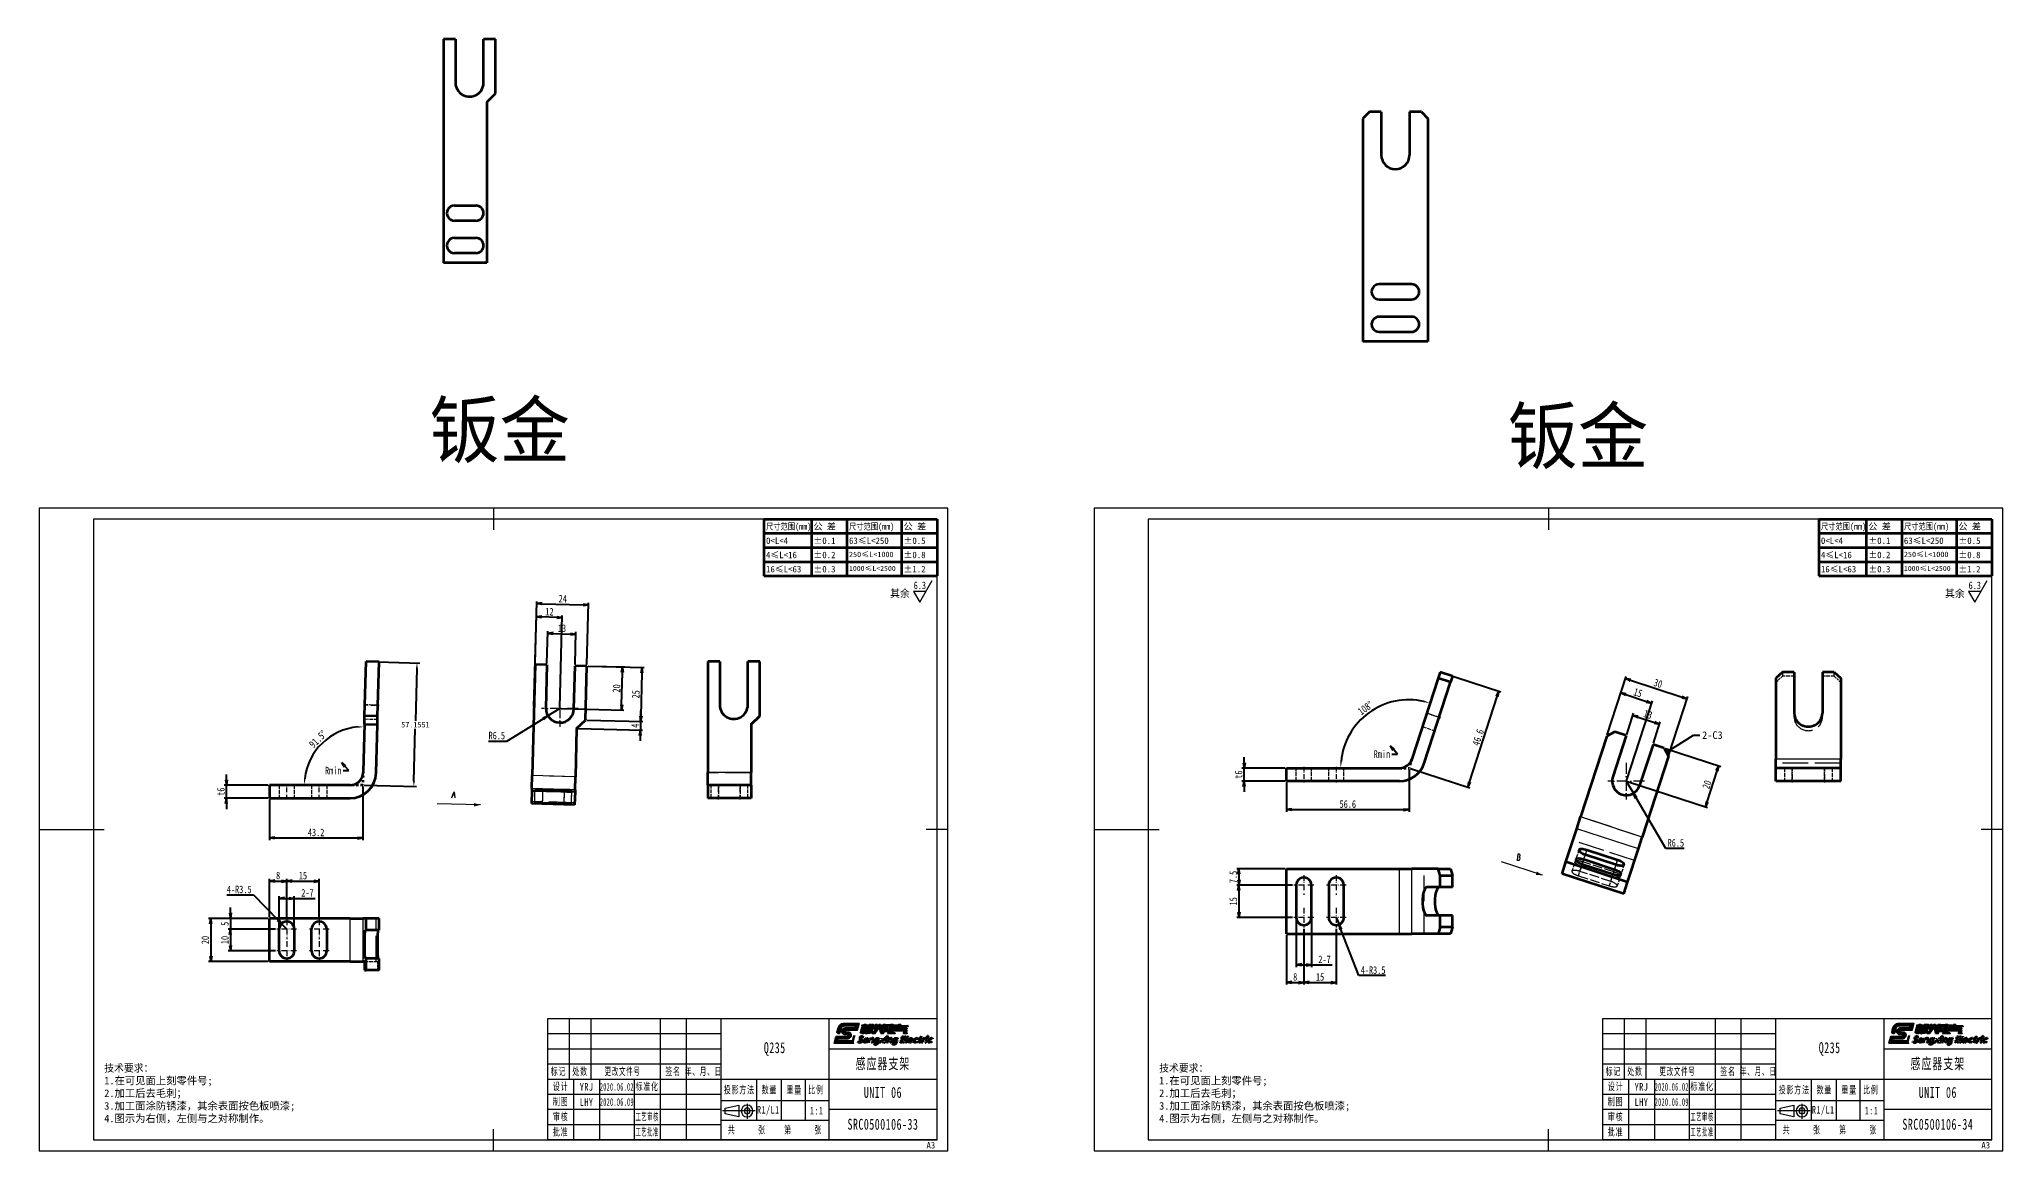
# Model space of a CAD drawing. Header units: millimetres. Extents: x -15766 to 80009, y -9701 to 15159.
# Drawn here: x 7819 to 8726, y 13254 to 13768 of the extents above; entities that cross this region are included whole.
import ezdxf
from ezdxf.enums import TextEntityAlignment as Align

# ---------------------------------------------------------------- set-up
doc = ezdxf.new("R2010")
doc.units = ezdxf.units.MM
for name, pattern in [('CENTER-HOKUTO_1', [16, 13, -1, 1, -1]), ('DASHDOT', [18.5, 12, -3, 0.5, -3]), ('DASHED', [15, 12, -3]), ('HIDDEN', [0.2, 0.1, -0.1]), ('HIDDEN-HOKUTO_1', [2, 1, -1]), ('虚线', [2, 1, -1])]:
    doc.linetypes.add(name, pattern=pattern)
doc.layers.get('DEFPOINTS').update_dxf_attribs({"lineweight": 18})
doc.layers.add('07', color=7, linetype='Continuous')
doc.layers.add('DRW0001_DXF_FORMAT', color=7, linetype='Continuous')
for name, color, linetype, lineweight in [('AM_7', 2, 'CENTER-HOKUTO_1', 18), ('AM_HID', 1, 'HIDDEN-HOKUTO_1', 18), ('AM_VIS', 7, 'Continuous', 18), ('CDRAFT0', 7, 'Continuous', 18), ('DIM', 253, 'Continuous', 20), ('title_frame', 7, 'Continuous', 18), ('word_dim', 9, 'Continuous', 18), ('尺寸线层', 3, 'Continuous', 18), ('标注线', 3, 'Continuous', 18), ('粗实线层', 7, 'Continuous', 35), ('粗实线层_1', 7, 'Continuous', 15), ('细实线层', 7, 'Continuous', 18), ('虚线层', 6, '虚线', 18)]:
    doc.layers.add(name, color=color, linetype=linetype, lineweight=lineweight)
doc.styles.add('DIM', font='', dxfattribs={"width": 0.8})
doc.styles.add('STYLE1', font='')
doc.styles.add('UserTxtStyle1', font='', dxfattribs={"width": 0.618357})
doc.styles.add('UserTxtStyle2', font='', dxfattribs={"width": 0.634692})
doc.styles.add('标准', font='', dxfattribs={"width": 0.667})
doc.styles.get('DIM').set_extended_font_data('NSimSun')
doc.styles.get('STYLE1').set_extended_font_data('宋体')
doc.styles.get('UserTxtStyle1').set_extended_font_data('宋体')
doc.styles.get('UserTxtStyle2').set_extended_font_data('宋体')
doc.styles.get('标准').set_extended_font_data('宋体')
doc.dimstyles.new('1-1', dxfattribs={"dimtxt": 3.5, "dimasz": 3, "dimexe": 1, "dimexo": 0, "dimgap": 1, "dimtad": 1, "dimdsep": 46, "dimtxsty": 'DIM', "dimblk": '_CAXARROW', "dimcen": 0, "dimdle": 6, "dimclrd": 256, "dimclre": 256, "dimclrt": 3, "dimazin": 2, "dimtfac": 0.707107, "dimtmove": 0, "dimatfit": 3, "dimfxl": 0, "dimfrac": 2, "dimtolj": 1, "dimarcsym": 0})
doc.dimstyles.new('1-1$0', dxfattribs={"dimtxt": 3.5, "dimasz": 2.5, "dimexe": 1, "dimexo": 0.625, "dimgap": 0.8, "dimtad": 1, "dimdsep": 46, "dimtxsty": 'DIM', "dimblk": 'OPEN', "dimcen": 0, "dimdle": 5, "dimclrd": 256, "dimclre": 256, "dimclrt": 3, "dimazin": 3, "dimtfac": 0.5, "dimtmove": 0, "dimatfit": 3, "dimldrblk": 'OPEN', "dimfxl": 0, "dimtolj": 1, "dimarcsym": 0})
doc.dimstyles.new('1-1$4', dxfattribs={"dimtxt": 3.5, "dimasz": 2.5, "dimexe": 1, "dimexo": 0.625, "dimgap": 0.8, "dimtad": 1, "dimtih": 1, "dimtoh": 1, "dimzin": 12, "dimdsep": 46, "dimtxsty": 'DIM', "dimblk": 'OPEN', "dimcen": 0, "dimdle": 5, "dimclrd": 256, "dimclre": 256, "dimclrt": 3, "dimazin": 3, "dimtfac": 0.5, "dimtmove": 0, "dimatfit": 3, "dimldrblk": 'OPEN', "dimfxl": 0, "dimtolj": 1, "dimarcsym": 0})
doc.dimstyles.new('DIN', dxfattribs={"dimtxt": 2.5, "dimasz": 2.5, "dimexe": 1.25, "dimexo": 0.625, "dimtad": 1, "dimtih": 1, "dimdec": 4, "dimdsep": 46, "dimlunit": 6, "dimtxsty": 'Standard', "dimcen": 2.5, "dimadec": 0, "dimazin": 0, "dimtfac": 1, "dimtdec": 4, "dimtmove": 0, "dimatfit": 3, "dimfxl": 0, "dimtvp": 1, "dimtolj": 1, "dimtzin": 0, "dimarcsym": 0})

msp = doc.modelspace()

# ---------------------------------------------------------------- texts
at = {"layer": 'DIM', "color": 2, "style": 'DIM', "width": 0.8}
for p in [(8228.66732, 13512.30629), (8716.32011, 13512.30629)]:
    msp.add_attdef('6.3', text='0.0', height=3.5, dxfattribs=at).set_placement(p, align=Align.BOTTOM_RIGHT)
at = {"layer": 'title_frame', "color": 3, "char_height": 2.958904, "width": 5.8684932, "attachment_point": 7, "style": 'STYLE1'}
for insert in [(8228.87101, 13254.74032), (8716.52379, 13254.74032)]:
    msp.add_mtext('A3', dxfattribs=dict(at, insert=insert))
at = {"layer": 'word_dim', "color": 3, "char_height": 25, "width": 116.6634772, "attachment_point": 1}
for insert in [(7999.0753, 13599.43357), (8497.51989, 13596.66997)]:
    msp.add_mtext('钣金', dxfattribs=dict(at, insert=insert))
at = {"layer": 'word_dim', "linetype": 'Continuous', "char_height": 3.5, "width": 10.860604, "attachment_point": 1}
for insert in [(8212.04061, 13513.07215), (8699.69339, 13513.07215)]:
    msp.add_mtext('{\\C3;其余}', dxfattribs=dict(at, insert=insert))
at = {"layer": 'word_dim', "color": 3, "insert": (8587.38757, 13447.6055), "char_height": 3.5, "attachment_point": 1}
msp.add_mtext('2-C3', dxfattribs=at)
at = {"layer": 'word_dim', "linetype": 'Continuous', "ltscale": 4, "char_height": 3.5, "width": 139.6035818, "attachment_point": 1}
for insert in [(7848.75983, 13293.73936), (8336.41262, 13293.73936)]:
    msp.add_mtext('{\\C3;技术要求：\\P\\fNSimSun|b0|i0|c134|p49;1\\fSimSun|b0|i0|c134|p49;.在可见面上刻零件号;\\P2.加工后去毛刺；\\P3.加工面涂防锈漆，其余表面按色板喷漆;\\P\\fNSimSun|b0|i0|c134|p49;4\\fSimSun|b0|i0|c134|p49;.图示为右侧，左侧与之对称制作。\\P         }', dxfattribs=dict(at, insert=insert))
at = {"layer": '尺寸线层', "attachment_point": 5, "line_spacing_factor": 1.15057}
for s, insert, char_height, width, style in [('{\\T1.1;Q235}', (8158.72545, 13300.73384), 5.0503058, 29.4580043, '标准'), ('{\\T1.1;感应器支架}', (8208.72545, 13293.71458), 5.0503058, 29.4580043, '标准'), ('{\\T1.1;Q235}', (8646.37824, 13300.73384), 5.0503058, 29.4580043, '标准'), ('{\\T1.1;感应器支架}', (8696.37824, 13293.71458), 5.0503058, 29.4580043, '标准'), ('\\T1.1;标记', (8058.72545, 13290.23384), 3.5, 18, '标准'), ('\\T1.1;处数', (8068.72545, 13290.23384), 3.5, 18, '标准'), ('\\T1.1;更改文件号', (8088.35887, 13290.20985), 3.5, 30, 'UserTxtStyle1'), ('\\T1.1;签名', (8111.72545, 13290.23384), 3.5, 22, '标准'), ('\\T1.1;年、月、日', (8125.72545, 13290.23384), 3.5, 30, 'UserTxtStyle2'), ('\\T1.1;标记', (8546.37824, 13290.23384), 3.5, 18, '标准'), ('\\T1.1;处数', (8556.37824, 13290.23384), 3.5, 18, '标准'), ('\\T1.1;更改文件号', (8576.01166, 13290.20985), 3.5, 30, 'UserTxtStyle1'), ('\\T1.1;签名', (8599.37824, 13290.23384), 3.5, 22, '标准'), ('\\T1.1;年、月、日', (8613.37824, 13290.23384), 3.5, 30, 'UserTxtStyle2'), ('\\T1.1;设计', (8059.72545, 13283.23384), 3.5, 22, '标准'), ('{\\T1.1;YRJ}', (8071.72545, 13283.23384), 3.5, 22, '标准'), ('{\\W0.5;\\T1.1;2020.06.02}', (8085.72545, 13283.23384), 3.5, 16, '标准'), ('\\T1.1;标准化', (8099.72545, 13283.23384), 3.5, 22, '标准'), ('\\T1.1;投影方法', (8142.32045, 13281.73384), 3.5, 22, '标准'), ('\\T1.1;数量', (8156.22545, 13281.73384), 3.5, 22, '标准'), ('\\T1.1;重量', (8167.72545, 13281.73384), 3.5, 22, '标准'), ('\\T1.1;比例', (8177.72545, 13281.73384), 3.5, 22, '标准'), ('{\\T1.1;UNIT 06}', (8208.72545, 13280.64754), 5.0503058, 29.4580043, '标准'), ('\\T1.1;设计', (8547.37824, 13283.23384), 3.5, 22, '标准'), ('{\\T1.1;YRJ}', (8559.37824, 13283.23384), 3.5, 22, '标准'), ('{\\W0.5;\\T1.1;2020.06.02}', (8573.37824, 13283.23384), 3.5, 16, '标准'), ('\\T1.1;标准化', (8587.37824, 13283.23384), 3.5, 22, '标准'), ('\\T1.1;投影方法', (8629.97323, 13281.73384), 3.5, 22, '标准'), ('\\T1.1;数量', (8643.87824, 13281.73384), 3.5, 22, '标准'), ('\\T1.1;重量', (8655.37824, 13281.73384), 3.5, 22, '标准'), ('\\T1.1;比例', (8665.37824, 13281.73384), 3.5, 22, '标准'), ('{\\T1.1;UNIT 06}', (8696.37824, 13280.64754), 5.0503058, 29.4580043, '标准'), ('\\T1.1;制图', (8059.72545, 13276.23384), 3.5, 22, '标准'), ('\\T1.1;审核', (8059.72545, 13269.23384), 3.5, 22, '标准'), ('{\\T1.1;LHY}', (8071.72545, 13276.23384), 3.5, 22, '标准'), ('{\\W0.5;\\T1.1;2020.06.09}', (8085.72545, 13276.23384), 3.5, 16, '标准'), ('{\\W0.5;\\T1.1;工艺审核}', (8099.72545, 13269.23384), 3.5, 22, '标准'), ('{\\T1.1;R1/L1}', (8155.72545, 13272.23384), 3.5, 11, '标准'), ('\\T1.1;1:1', (8178.06026, 13272.23384), 3.5, 10.6696195, '标准'), ('\\T1.1;制图', (8547.37824, 13276.23384), 3.5, 22, '标准'), ('\\T1.1;审核', (8547.37824, 13269.23384), 3.5, 22, '标准'), ('{\\T1.1;LHY}', (8559.37824, 13276.23384), 3.5, 22, '标准'), ('{\\W0.5;\\T1.1;2020.06.09}', (8573.37824, 13276.23384), 3.5, 16, '标准'), ('{\\W0.5;\\T1.1;工艺审核}', (8587.37824, 13269.23384), 3.5, 22, '标准'), ('{\\T1.1;R1/L1}', (8643.37824, 13272.23384), 3.5, 11, '标准'), ('\\T1.1;1:1', (8665.71305, 13272.23384), 3.5, 10.6696195, '标准'), ('{\\T1.1;批准}', (8059.72545, 13262.23384), 3.5, 22, '标准'), ('{\\W0.5;\\T1.1;工艺批准}', (8099.72545, 13262.23384), 3.5, 22, '标准'), ('\\T1.1;共', (8138.79679, 13263.23384), 3.5, 8, '标准'), ('\\T1.1;张', (8152.79679, 13263.23384), 3.5, 8, '标准'), ('\\T1.1;第', (8164.83569, 13263.23384), 3.5, 8, '标准'), ('\\T1.1;张', (8178.79679, 13263.23384), 3.5, 8, '标准'), ('{\\T1.1;SRC0500106-33}', (8208.72545, 13265.94156), 5.0503058, 29.3737905, '标准'), ('{\\T1.1;批准}', (8547.37824, 13262.23384), 3.5, 22, '标准'), ('{\\W0.5;\\T1.1;工艺批准}', (8587.37824, 13262.23384), 3.5, 22, '标准'), ('\\T1.1;共', (8626.44957, 13263.23384), 3.5, 8, '标准'), ('\\T1.1;张', (8640.44957, 13263.23384), 3.5, 8, '标准'), ('\\T1.1;第', (8652.48848, 13263.23384), 3.5, 8, '标准'), ('\\T1.1;张', (8666.44957, 13263.23384), 3.5, 8, '标准'), ('{\\T1.1;SRC0500106-34}', (8696.37824, 13265.94156), 5.0503058, 29.3737905, '标准')]:
    msp.add_mtext(s, dxfattribs=dict(at, insert=insert, char_height=char_height, width=width, style=style))

# ---------------------------------------------------------------- blocks, each defined once
blk = doc.blocks.new('*X588')
at = {"layer": 'CDRAFT0'}
for p, q in [((420, 297), (0, 297)), ((0, 297), (0, 0)), ((420, 0), (420, 297)), ((0, 0), (420, 0))]:
    blk.add_line(p, q, dxfattribs=at)
at = {"layer": '粗实线层_1'}
for p, q in [((415, 292), (25, 292)), ((25, 292), (25, 5)), ((210, 297), (210, 287)), ((415, 5), (415, 292)), ((0, 148.5), (30, 148.5)), ((420, 148.5), (410, 148.5)), ((210, 0), (210, 10)), ((25, 5), (415, 5))]:
    blk.add_line(p, q, dxfattribs=at)
blk = doc.blocks.new('自由公差_1')
at = {"layer": '粗实线层'}
for p, q in [((-80, 0), (0, 0)), ((-80, 0), (-80, -26.3)), ((-58.08, 0), (-58.08, -26.3)), ((-41.64, 0), (-41.64, -26.3)), ((-16.44, 0), (-16.44, -26.3)), ((0, 0), (0, -26.3)), ((-80, -6.58), (0, -6.58)), ((-80, -13.15), (0, -13.15)), ((-80, -19.73), (0, -19.73)), ((-80, -26.3), (0, -26.3))]:
    blk.add_line(p, q, dxfattribs=at)
at = {"layer": '尺寸线层', "linetype": 'Continuous', "attachment_point": 1, "line_spacing_factor": 0.9}
for s, insert, char_height, width in [('{\\W0.8;尺寸范围(mm)}', (-79.04, -1.92), 3, 22.6032), ('0<L<4', (-79.04, -8.49), 3, 22.6032), ('公 差', (-57.12, -1.92), 3, 22.6032), ('%%P0.1', (-57.12, -8.49), 3, 12.7119), ('{\\W0.8;尺寸范围(mm)}', (-40.68, -1.92), 3, 22.6032), ('63≤L<250', (-40.68, -8.49), 3, 22.6032), ('公 差', (-15.48, -1.92), 3, 22.6032), ('%%P0.5', (-15.48, -8.49), 3, 12.5771), ('4≤L<16', (-79.04, -15.07), 3, 22.6032), ('%%P0.2', (-57.12, -15.07), 3, 12.4769), ('250≤L<1000', (-40.68, -15.07), 2.5, 22.6032), ('%%P0.8', (-15.48, -15.07), 3, 13.0759), ('16≤L<63', (-79.04, -21.64), 3, 22.6032), ('%%P0.3', (-57.12, -21.64), 3, 12.7119), ('1000≤L<2500', (-40.68, -21.64), 2.3, 22.6032), ('%%P1.2', (-15.48, -21.64), 3, 12.8764)]:
    blk.add_mtext(s, dxfattribs=dict(at, insert=insert, char_height=char_height, width=width))
blk = doc.blocks.new('SYMBOL_3_BL2', base_point=(178.14, 46.52))
at = {"layer": 'DRW0001_DXF_FORMAT', "linetype": 'Continuous'}
for color, points in [(1, [(162.92, 45.8), (162.76, 45.4), (157.05, 44.42), (155.36, 42.42), (156.19, 45.54), (161.17, 45.54), (161.4, 45.6), (161.64, 45.76), (162.94, 45.86)]), (1, [(158.18, 48.69), (157.82, 47.31), (157.7, 47.09), (157.52, 46.95), (157.28, 46.9), (157.13, 46.92), (156.92, 47.03), (156.77, 47.23), (156.73, 47.36), (156.74, 47.6), (156.92, 48.29), (156.92, 48.29), (156.94, 48.36), (158.3, 49.15), (158.18, 48.69)]), (1, [(158.72, 49.92), (158.47, 49.58), (158.3, 49.15), (156.94, 48.36), (157.23, 49.44), (157.37, 49.86), (159.37, 50.31), (159.02, 50.16)]), (1, [(161.58, 44.47), (161.17, 44.42), (157.05, 44.42), (162.76, 45.4), (162.49, 45.03), (162.38, 44.92), (161.99, 44.64)]), (1, [(159.74, 50.39), (159.37, 50.31), (157.37, 49.86), (157.63, 50.35), (157.98, 50.76), (159.89, 50.39)]), (1, [(159.87, 51.52), (159.98, 51.51), (166.64, 51.52), (165.81, 48.4), (164.95, 49.52), (165.18, 50.39), (159.89, 50.39), (157.98, 50.76), (158.42, 51.1), (158.89, 51.33), (159.39, 51.47), (159.84, 51.52)]), (1, [(160.36, 48.18), (160.27, 48.08), (160.15, 47.85), (159.01, 47.61), (159.05, 48.02), (159.06, 48.08), (159.08, 48.14), (160.83, 48.4), (160.6, 48.35)]), (1, [(160.12, 47.71), (160.15, 47.58), (159.09, 47.23), (159.01, 47.61), (160.15, 47.85), (160.14, 47.79)]), (1, [(160.42, 49.47), (160.83, 49.52), (164.95, 49.52), (165.81, 48.4), (160.83, 48.4), (159.08, 48.14), (159.24, 48.54), (159.51, 48.91), (159.62, 49.02), (160.01, 49.3)]), (1, [(162.47, 47.29), (162.73, 47.04), (162.91, 46.71), (162.99, 46.33), (162.95, 45.92), (162.94, 45.86), (161.64, 45.76), (161.73, 45.86), (161.85, 46.09), (161.86, 46.15), (161.87, 46.23), (161.85, 46.36), (161.76, 46.4), (161.69, 46.41), (160.3, 46.41), (159.91, 46.47), (159.87, 46.48), (159.53, 46.65), (159.27, 46.9), (159.09, 47.23), (160.15, 47.58), (160.24, 47.54), (160.3, 47.53), (161.7, 47.53), (162.09, 47.47), (162.13, 47.46)]), (5, [(168.43, 50.06), (168.43, 50.06), (168.8, 50.06), (168.04, 47.22), (167.94, 47.22), (167.47, 47.22), (167.56, 47.55), (168.19, 49.9), (168.2, 49.92), (168.22, 49.98), (168.27, 50.03), (168.32, 50.05)]), (5, [(169.91, 50.69), (169.82, 50.36), (169.82, 50.36), (168.9, 46.89), (168.18, 46.89), (169.1, 50.36), (168.19, 50.36), (169.91, 50.69)]), (5, [(169.19, 50.69), (169.27, 50.98), (169.99, 50.98), (169.91, 50.69), (168.19, 50.36), (168.28, 50.69)]), (5, [(170.16, 50.06), (170.16, 50.06), (170.53, 50.06), (169.86, 47.55), (169.21, 47.22), (169.91, 49.85), (169.91, 49.85), (169.93, 49.92), (169.96, 49.98), (170, 50.03), (170.05, 50.05)]), (5, [(169.99, 47.55), (169.9, 47.22), (169.78, 47.22), (169.31, 47.22), (169.21, 47.22), (169.86, 47.55)]), (5, [(170.04, 47.22), (170.73, 48.69), (171.52, 48.69), (170.83, 47.22), (169.95, 46.89), (170.04, 47.22)]), (5, [(171.89, 47.22), (171.99, 48.69), (172.77, 48.69), (172.68, 47.22), (169.95, 46.89), (170.83, 47.22)]), (5, [(170.82, 50.69), (170.79, 50.57), (170.75, 50.39), (170.74, 50.36), (170.49, 50.36), (170.12, 50.36), (170.04, 50.36), (170.08, 50.47), (170.12, 50.65), (170.13, 50.69), (170.38, 50.69), (170.75, 50.69)]), (5, [(171.88, 50.98), (171.88, 50.98), (172.23, 50.98), (171.48, 49.04), (171.47, 49.04), (170.7, 49.04), (170.83, 49.37), (171.32, 50.66), (171.34, 50.71), (171.39, 50.8), (171.44, 50.87), (171.51, 50.92), (171.59, 50.96), (171.67, 50.98), (171.74, 50.98)]), (5, [(172.91, 50.98), (172.91, 50.98), (173.31, 50.98), (173.05, 49.37), (172.21, 49.04), (172.45, 50.57), (172.45, 50.57), (172.48, 50.71), (172.54, 50.87), (172.67, 50.96), (172.81, 50.98)]), (5, [(182.28, 50.81), (182.19, 50.48), (182.19, 50.48), (181.9, 49.37), (172.21, 49.04), (180.05, 49.37), (180.18, 49.37), (180.7, 49.37), (180.98, 49.37), (181.17, 50.09), (181.27, 50.48), (180.52, 50.48), (180.11, 50.48), (179.92, 49.76), (179.82, 49.37), (178.9, 49.37), (179.18, 50.4), (179.2, 50.48), (179.2, 50.48), (179.2, 50.48), (179.21, 50.54), (179.29, 50.69), (179.43, 50.78), (182.28, 50.81)]), (5, [(181.9, 49.37), (181.81, 49.04), (181.81, 49.04), (181.56, 48.13), (178.48, 47.79), (179.48, 48.13), (180.24, 48.13), (180.65, 48.13), (180.8, 48.72), (180.89, 49.04), (180.37, 49.04), (180.09, 49.04), (179.86, 49.04), (179.73, 49.04), (178.57, 48.13), (178.81, 49.04), (173.57, 49.04), (173.45, 49.04), (172.99, 49.04), (172.42, 49.04), (172.21, 49.04), (181.9, 49.37)]), (5, [(180.05, 49.37), (172.21, 49.04), (173.05, 49.37), (173.54, 49.37), (173.66, 49.37), (178.9, 49.37), (178.9, 49.37), (179.82, 49.37)]), (5, [(175.43, 48.69), (174.94, 48.05), (174.18, 47.08), (174.04, 46.89), (173.67, 46.89), (173.1, 46.89), (172.99, 46.89), (173.48, 47.52), (174.24, 48.5), (174.38, 48.69), (174.75, 48.69), (175.32, 48.69)]), (5, [(175.19, 50.98), (174.97, 49.65), (174.97, 49.61), (174.13, 49.61), (174.11, 49.61), (174.26, 50.54), (174.27, 50.57), (174.27, 50.57), (174.27, 50.57), (174.29, 50.71), (174.29, 50.71), (174.31, 50.78), (174.34, 50.84), (174.38, 50.89), (174.42, 50.93), (174.48, 50.96), (174.54, 50.98), (174.63, 50.98), (174.82, 50.98), (174.83, 50.98), (174.83, 50.98), (174.83, 50.98), (175.18, 50.98)]), (5, [(176.77, 50.98), (176.57, 49.75), (176.54, 49.61), (175.78, 49.61), (175.69, 49.61), (175.83, 50.47), (175.84, 50.57), (175.87, 50.7), (175.87, 50.71), (175.89, 50.78), (175.92, 50.84), (175.95, 50.89), (176, 50.93), (176.06, 50.96), (176.12, 50.98), (176.2, 50.98), (176.29, 50.98), (176.3, 50.98), (176.3, 50.98), (176.3, 50.98), (176.72, 50.98)]), (5, [(177.5, 48.69), (177.65, 48.05), (177.89, 47.08), (177.93, 46.89), (177.59, 46.89), (177.05, 46.89), (176.95, 46.89), (176.8, 47.52), (176.56, 48.5), (176.52, 48.69), (176.86, 48.69), (177.4, 48.69)]), (5, [(178.42, 50.98), (178.43, 50.98), (178.83, 50.98), (178.2, 49.61), (177.34, 49.61), (177.83, 50.66), (177.85, 50.71), (177.89, 50.79), (177.95, 50.85), (178.01, 50.9), (178.08, 50.94), (178.16, 50.97), (178.24, 50.98), (178.26, 50.98)]), (5, [(179.57, 48.45), (179.48, 48.13), (178.48, 47.79), (178.57, 48.13), (178.57, 48.13), (179.73, 49.04)]), (5, [(181.56, 48.13), (181.47, 47.79), (181.47, 47.79), (180.31, 46.89), (180.56, 47.79), (178.48, 47.79), (181.56, 48.13)]), (5, [(181.36, 50.81), (181.41, 50.98), (182.33, 50.98), (182.28, 50.81), (179.43, 50.78), (179.82, 50.81), (180.2, 50.81)]), (5, [(183.4, 47.22), (183.31, 46.89), (181.23, 46.89), (180.55, 46.89), (180.31, 46.89), (181.47, 47.79), (181.32, 47.22)]), (5, [(188.91, 49.37), (188.82, 49.04), (183.88, 49.04), (183.64, 48.13), (181.7, 47.79), (181.78, 48.13), (182.72, 48.13), (182.97, 49.04), (182.03, 49.04), (183.97, 49.37)]), (5, [(184.36, 50.8), (184.27, 50.48), (184.27, 50.48), (183.97, 49.37), (182.03, 49.04), (182.12, 49.37), (183.06, 49.37), (183.35, 50.48), (182.41, 50.48), (182.5, 50.81), (184.36, 50.81)]), (5, [(188.8, 48.49), (188.47, 47.22), (187.48, 46.96), (187.8, 48.16), (183.98, 48.16), (184.07, 48.49), (187.89, 48.49), (188.42, 48.49)]), (5, [(185.35, 50.98), (185.73, 50.98), (185.94, 50.98), (185.45, 50.11), (185.19, 49.63), (184.6, 49.63), (184.28, 49.63), (184.66, 50.33), (184.83, 50.64), (184.87, 50.71), (184.93, 50.79), (184.99, 50.86), (185.06, 50.91), (185.14, 50.95), (185.22, 50.97), (185.3, 50.98), (185.31, 50.98), (185.34, 50.98)]), (5, [(189.45, 50.49), (189.41, 50.36), (189.36, 50.16), (189.35, 50.12), (188.06, 50.12), (186.07, 50.12), (185.69, 50.12), (185.76, 50.25), (185.87, 50.45), (185.89, 50.49), (187.14, 50.49), (189.08, 50.49)]), (5, [(188.94, 47.22), (188.85, 46.89), (188.38, 46.89), (187.46, 46.89), (187.48, 46.96), (188.47, 47.22)]), (1, [(163.36, 43.55), (164.22, 42.42), (155.36, 42.42), (157.05, 44.42), (156.81, 43.55)])]:
    blk.add_hatch(color=color, dxfattribs=at).paths.add_polyline_path(points)
at = {"layer": 'DRW0001_DXF_FORMAT', "linetype": 'HIDDEN'}
for points in [[(168.75, 45.5), (169.02, 45.2), (168.39, 44.77), (168.12, 45.06), (168.05, 45.12), (167.94, 45.15), (167.88, 45.16), (166.85, 45.17), (166.98, 45.33), (167.16, 45.48), (168.75, 45.5)], [(167.83, 45.76), (168.04, 45.77), (168.1, 45.77), (168.3, 45.75), (168.48, 45.69), (168.63, 45.61), (168.75, 45.5), (167.16, 45.48), (167.36, 45.6), (167.38, 45.61), (167.6, 45.7)], [(179.96, 45.75), (180, 45.73), (180.04, 45.69), (180.07, 45.65), (180.09, 45.61), (180.1, 45.56), (180.1, 45.51), (180.1, 45.45), (180.09, 45.41), (180.07, 45.35), (180.04, 45.29), (180, 45.23), (179.96, 45.18), (179.9, 45.13), (179.37, 45.12), (179.34, 45.16), (179.32, 45.2), (179.31, 45.25), (179.3, 45.3), (179.31, 45.36), (179.32, 45.41), (179.34, 45.46), (179.37, 45.52), (179.4, 45.58), (179.45, 45.63), (179.5, 45.68), (179.5, 45.68), (179.56, 45.72), (179.62, 45.75), (179.94, 45.77)], [(179.75, 45.79), (179.81, 45.79), (179.86, 45.79), (179.92, 45.77), (179.94, 45.77), (179.62, 45.75), (179.69, 45.77)], [(188.51, 45.64), (188.35, 45.03), (187.04, 45.03), (185.76, 42.54), (186.59, 45.64), (186.73, 45.64)], [(189.49, 45.64), (189.08, 44.09), (188.66, 42.54), (188.35, 42.54), (188.04, 42.54), (188.43, 43.99), (188.83, 45.45), (189.16, 45.55), (189.49, 45.64), (189.49, 45.64)], [(195.04, 45.45), (195.71, 45.64), (195.5, 44.84), (194.37, 44.23), (194.53, 44.84), (194.88, 44.84)], [(198.75, 45.75), (198.79, 45.73), (198.83, 45.69), (198.85, 45.65), (198.87, 45.61), (198.89, 45.56), (198.89, 45.51), (198.89, 45.45), (198.88, 45.41), (198.86, 45.35), (198.83, 45.29), (198.79, 45.23), (198.74, 45.18), (198.69, 45.13), (198.16, 45.12), (198.13, 45.16), (198.11, 45.2), (198.09, 45.25), (198.09, 45.3), (198.09, 45.36), (198.1, 45.41), (198.12, 45.46), (198.15, 45.52), (198.19, 45.58), (198.24, 45.63), (198.29, 45.68), (198.29, 45.68), (198.35, 45.72), (198.41, 45.75), (198.73, 45.77)], [(198.53, 45.79), (198.59, 45.79), (198.65, 45.79), (198.7, 45.77), (198.73, 45.77), (198.41, 45.75), (198.47, 45.77)], [(167.05, 43.08), (167.05, 43.08), (167.13, 43.03), (166.42, 42.65), (166.06, 43.04), (166.69, 43.47), (166.85, 43.3)], [(167.29, 42.99), (167.42, 43.01), (168.33, 42.98), (166.42, 42.65), (167.13, 43.03), (167.23, 42.99)], [(168.02, 42.67), (167.81, 42.55), (167.79, 42.53), (167.57, 42.45), (167.35, 42.39), (167.13, 42.38), (167.08, 42.38), (166.87, 42.4), (166.69, 42.46), (166.54, 42.54), (166.42, 42.65), (166.42, 42.65), (168.33, 42.98), (168.19, 42.82)], [(167.53, 45.02), (167.45, 44.93), (167.41, 44.83), (166.65, 44.66), (166.68, 44.83), (166.75, 45), (166.85, 45.17), (167.75, 45.14), (167.62, 45.09)], [(167.4, 44.74), (167.42, 44.65), (166.66, 44.51), (166.65, 44.66), (167.41, 44.83), (167.4, 44.78)], [(167.51, 44.56), (168.2, 44.1), (166.96, 44.06), (166.89, 44.11), (166.78, 44.23), (166.71, 44.36), (166.66, 44.51), (167.42, 44.65), (167.48, 44.58)], [(168.21, 44.09), (168.28, 44.04), (167.66, 43.59), (166.97, 44.05), (166.97, 44.05), (166.96, 44.06), (166.96, 44.06), (168.2, 44.1), (168.2, 44.1), (168.22, 44.09)], [(168.51, 43.64), (168.52, 43.48), (168.49, 43.31), (168.43, 43.14), (168.33, 42.98), (167.42, 43.01), (167.55, 43.06), (167.64, 43.12), (167.72, 43.22), (167.77, 43.31), (167.78, 43.36), (167.78, 43.41), (167.75, 43.5), (167.69, 43.57), (167.66, 43.59), (168.28, 44.04), (168.39, 43.92), (168.47, 43.79)], [(169.42, 43.62), (169.42, 43.54), (168.78, 43.37), (168.79, 43.55), (169.44, 43.69)], [(169.44, 43.38), (169.47, 43.31), (168.79, 43.2), (168.78, 43.37), (169.42, 43.54), (169.42, 43.45)], [(169.47, 43.78), (169.44, 43.69), (168.79, 43.55), (168.82, 43.69), (169.52, 43.87)], [(169.52, 43.25), (169.57, 43.2), (168.83, 43.05), (168.79, 43.2), (169.47, 43.31)], [(169.57, 43.96), (169.52, 43.87), (168.82, 43.69), (168.89, 43.87), (169.65, 44.04)], [(169.87, 43.1), (170.82, 42.98), (170.66, 42.83), (168.99, 42.79), (168.9, 42.91), (168.83, 43.05), (169.57, 43.2), (169.63, 43.15), (169.67, 43.14), (169.71, 43.12), (169.79, 43.1)], [(169.73, 44.11), (169.65, 44.04), (168.89, 43.87), (168.98, 44.06), (169.91, 44.22), (169.82, 44.17)], [(170.01, 44.25), (169.91, 44.22), (168.98, 44.06), (169.1, 44.23), (170.19, 44.28), (170.1, 44.28)], [(170.66, 42.83), (170.47, 42.71), (170.28, 42.61), (170.09, 42.54), (169.9, 42.5), (169.71, 42.48), (169.53, 42.5), (169.37, 42.54), (169.22, 42.6), (169.09, 42.68), (168.99, 42.79), (170.66, 42.83)], [(170.17, 44.88), (170.36, 44.89), (170.54, 44.88), (170.7, 44.84), (170.85, 44.78), (170.97, 44.69), (171.08, 44.59), (171.17, 44.47), (171.23, 44.33), (171.27, 44.17), (171.29, 44.01), (171.27, 43.83), (171.24, 43.69), (171.18, 43.51), (171.09, 43.32), (170.97, 43.15), (170.82, 42.98), (169.87, 43.1), (169.97, 43.1), (170.06, 43.12), (170.16, 43.16), (170.25, 43.21), (170.34, 43.27), (170.42, 43.34), (170.49, 43.42), (170.55, 43.51), (170.6, 43.6), (170.63, 43.69), (170.64, 43.76), (170.65, 43.84), (170.64, 43.93), (170.62, 44), (170.59, 44.07), (170.55, 44.13), (170.5, 44.18), (170.43, 44.22), (170.4, 44.24), (170.36, 44.26), (170.28, 44.28), (170.19, 44.28), (169.1, 44.23), (169.24, 44.4), (169.41, 44.54), (169.41, 44.55), (169.6, 44.67), (169.79, 44.77), (169.98, 44.84)], [(173.38, 44.81), (173.48, 44.73), (172.47, 44.29), (172.36, 44.22), (172.29, 44.15), (172.22, 44.05), (171.18, 42.54), (171.82, 44.92), (172.38, 44.74), (172.38, 44.74), (172.5, 44.8), (173.33, 44.84)], [(172.69, 44.34), (172.58, 44.33), (172.47, 44.29), (173.48, 44.73), (173.56, 44.63), (173.62, 44.51), (173.65, 44.38), (173.66, 44.24), (173.64, 44.08), (173.63, 44.04), (172.99, 43.97), (173, 44.07), (172.98, 44.16), (172.93, 44.23), (172.87, 44.29), (172.83, 44.31), (172.79, 44.33)], [(172.82, 44.91), (172.98, 44.92), (173.13, 44.91), (173.27, 44.87), (173.33, 44.84), (172.5, 44.8), (172.66, 44.87)], [(173.63, 44.04), (173.63, 44.04), (173.22, 42.54), (172.61, 42.54), (172.84, 43.38), (172.99, 43.96), (172.99, 43.96), (172.99, 43.97), (173.63, 44.04)], [(173.5, 42.2), (174.07, 42.36), (174.13, 42.27), (174.22, 42.2), (173.53, 42.06)], [(174.47, 42.13), (174.56, 42.13), (175.47, 42.04), (175.31, 41.87), (175.13, 41.74), (174.93, 41.63), (174.71, 41.56), (174.49, 41.52), (174.35, 41.52), (174.16, 41.53), (174.07, 41.56), (173.99, 41.58), (173.84, 41.67), (173.71, 41.77), (173.61, 41.91), (173.53, 42.06), (174.22, 42.2), (174.34, 42.15)], [(174.35, 43.61), (174.34, 43.53), (173.73, 43.39), (173.76, 43.6), (174.36, 43.68)], [(174.35, 43.44), (174.37, 43.37), (173.75, 43.2), (173.73, 43.39), (174.34, 43.53)], [(174.44, 43.24), (174.49, 43.19), (173.79, 43.02), (173.75, 43.2), (174.37, 43.37), (174.4, 43.3)], [(174.4, 43.77), (174.36, 43.68), (173.76, 43.6), (173.78, 43.68), (174.44, 43.86)], [(174.5, 43.95), (174.44, 43.86), (173.78, 43.68), (173.86, 43.89), (174.65, 44.1), (174.57, 44.03)], [(174.79, 43.09), (174.88, 43.09), (174.98, 43.11), (175.07, 43.15), (175.16, 43.2), (175.25, 43.26), (175.33, 43.33), (175.4, 43.41), (175.46, 43.5), (175.81, 42.7), (175.73, 42.45), (175.61, 42.23), (175.47, 42.04), (174.56, 42.13), (174.72, 42.17), (174.86, 42.23), (174.99, 42.33), (175.09, 42.45), (175.14, 42.53), (175.17, 42.61), (174.09, 42.62), (173.97, 42.73), (173.86, 42.86), (173.79, 43.02), (174.49, 43.19), (174.56, 43.14), (174.63, 43.11), (174.71, 43.09)], [(174.74, 44.16), (174.65, 44.1), (173.86, 43.89), (173.97, 44.1), (174.11, 44.3), (175.02, 44.27), (174.93, 44.25), (174.83, 44.21)], [(175.01, 42.55), (174.8, 42.49), (174.6, 42.48), (174.41, 42.49), (174.33, 42.51), (174.24, 42.54), (174.09, 42.62), (175.17, 42.61)], [(175.78, 44.73), (176.41, 44.91), (175.82, 42.7), (175.81, 42.7), (175.46, 43.5), (175.51, 43.59), (175.54, 43.68), (175.55, 43.75), (175.56, 43.83), (175.55, 43.92), (175.54, 43.99), (175.5, 44.06), (175.46, 44.12), (175.41, 44.17), (175.35, 44.22), (175.28, 44.25), (175.2, 44.27), (175.11, 44.27), (174.11, 44.3), (174.29, 44.48), (174.43, 44.6), (174.63, 44.72), (175.76, 44.74)], [(175.44, 44.87), (175.61, 44.82), (175.76, 44.74), (174.63, 44.72), (174.85, 44.81), (175.05, 44.87), (175.25, 44.89), (175.35, 44.88)], [(177.65, 44.26), (178.2, 44.83), (178.88, 44.83), (177.86, 43.78), (175.98, 42.53), (177.18, 43.78)], [(177.39, 43.29), (176.65, 42.53), (175.98, 42.53), (177.86, 43.78), (178.39, 42.53), (177.72, 42.53)], [(179.22, 44.74), (179.55, 44.83), (179.88, 44.92), (179.56, 43.73), (179.24, 42.54), (178.93, 42.54), (178.62, 42.54), (178.92, 43.64), (179.22, 44.74), (179.22, 44.74)], [(179.9, 45.13), (179.84, 45.09), (179.78, 45.06), (179.72, 45.04), (179.66, 45.02), (179.6, 45.02), (179.54, 45.02), (179.49, 45.04), (179.44, 45.06), (179.4, 45.08), (179.37, 45.12), (179.9, 45.13)], [(181.81, 44.81), (181.91, 44.73), (180.89, 44.29), (180.79, 44.22), (180.72, 44.15), (180.64, 44.05), (179.6, 42.54), (180.24, 44.92), (180.81, 44.74), (180.81, 44.74), (180.92, 44.8), (181.75, 44.84)], [(180.43, 43.35), (180.22, 42.54), (179.6, 42.54), (180.64, 44.05), (180.6, 43.95), (180.45, 43.4)], [(181.11, 44.34), (181, 44.33), (180.89, 44.29), (181.91, 44.73), (181.99, 44.63), (182.04, 44.51), (182.08, 44.38), (182.08, 44.24), (182.06, 44.08), (182.05, 44.04), (181.42, 43.97), (181.42, 44.07), (181.4, 44.16), (181.36, 44.23), (181.29, 44.29), (181.25, 44.31), (181.21, 44.33)], [(181.25, 44.91), (181.4, 44.92), (181.55, 44.91), (181.69, 44.87), (181.75, 44.84), (180.92, 44.8), (181.08, 44.87)], [(182.05, 44.04), (182.05, 44.04), (181.65, 42.54), (181.03, 42.54), (181.21, 43.2), (181.42, 43.96), (181.42, 43.96), (181.42, 43.97), (182.05, 44.04)], [(181.92, 42.2), (182.5, 42.36), (182.56, 42.27), (182.65, 42.2), (181.96, 42.06)], [(182.9, 42.13), (182.99, 42.13), (183.9, 42.04), (183.74, 41.87), (183.55, 41.74), (183.35, 41.63), (183.14, 41.56), (182.91, 41.52), (182.77, 41.52), (182.58, 41.53), (182.49, 41.56), (182.41, 41.58), (182.26, 41.67), (182.13, 41.77), (182.03, 41.91), (181.96, 42.06), (182.65, 42.2), (182.76, 42.15)], [(182.77, 43.61), (182.77, 43.53), (182.16, 43.39), (182.18, 43.6), (182.79, 43.68)], [(182.77, 43.44), (182.79, 43.37), (182.17, 43.2), (182.16, 43.39), (182.77, 43.53)], [(182.86, 43.24), (182.92, 43.19), (182.21, 43.02), (182.17, 43.2), (182.79, 43.37), (182.82, 43.3)], [(182.82, 43.77), (182.79, 43.68), (182.18, 43.6), (182.2, 43.68), (182.86, 43.86)], [(182.92, 43.95), (182.86, 43.86), (182.2, 43.68), (182.28, 43.89), (183.07, 44.1), (182.99, 44.03)], [(183.22, 43.09), (183.31, 43.09), (183.4, 43.11), (183.49, 43.15), (183.59, 43.2), (183.68, 43.26), (183.76, 43.33), (183.83, 43.41), (183.89, 43.5), (184.24, 42.7), (184.15, 42.45), (184.04, 42.23), (183.9, 42.04), (182.99, 42.13), (183.14, 42.17), (183.29, 42.23), (183.41, 42.33), (183.51, 42.45), (183.56, 42.53), (183.6, 42.61), (182.52, 42.62), (182.39, 42.73), (182.29, 42.86), (182.21, 43.02), (182.92, 43.19), (182.98, 43.14), (183.05, 43.11), (183.13, 43.09)], [(183.16, 44.16), (183.07, 44.1), (182.28, 43.89), (182.39, 44.1), (182.54, 44.3), (183.44, 44.27), (183.35, 44.25), (183.26, 44.21)], [(183.44, 42.55), (183.23, 42.49), (183.03, 42.48), (182.84, 42.49), (182.75, 42.51), (182.67, 42.54), (182.52, 42.62), (183.6, 42.61)], [(184.2, 44.73), (184.84, 44.91), (184.24, 42.7), (184.24, 42.7), (183.89, 43.5), (183.93, 43.59), (183.96, 43.68), (183.98, 43.75), (183.98, 43.83), (183.98, 43.92), (183.96, 43.99), (183.93, 44.06), (183.89, 44.12), (183.83, 44.17), (183.77, 44.22), (183.7, 44.25), (183.62, 44.27), (183.53, 44.27), (182.54, 44.3), (182.71, 44.48), (182.85, 44.6), (183.06, 44.72), (184.19, 44.74)], [(183.87, 44.87), (184.04, 44.82), (184.19, 44.74), (183.06, 44.72), (183.27, 44.81), (183.48, 44.87), (183.68, 44.89), (183.77, 44.88)], [(188.18, 44.39), (188.01, 43.78), (186.71, 43.78), (185.76, 42.54), (187.04, 45.03), (186.87, 44.39)], [(187.84, 43.15), (187.68, 42.54), (186.37, 42.54), (185.89, 42.54), (185.76, 42.54), (186.71, 43.78), (186.54, 43.15)], [(191.7, 43.69), (191.64, 43.51), (189.88, 43.47), (189.23, 43.37), (189.25, 43.54), (189.28, 43.69), (191.7, 43.69)], [(189.9, 43.38), (189.94, 43.29), (189.25, 43.2), (189.23, 43.37), (189.88, 43.47)], [(190.01, 43.21), (190.1, 43.15), (189.29, 43.05), (189.25, 43.2), (189.94, 43.29)], [(191.57, 44.55), (191.57, 44.55), (191.65, 44.42), (191.7, 44.27), (191.74, 44.12), (191.74, 43.95), (191.72, 43.77), (189.28, 43.69), (189.34, 43.87), (189.43, 44.05), (190.09, 44.02), (190.03, 43.96), (190.86, 43.96), (191.09, 43.96), (191.08, 44.01), (191.05, 44.06), (191.02, 44.11), (191.02, 44.11), (191.02, 44.11), (191.02, 44.11), (191.02, 44.11), (191, 44.14), (190.95, 44.18), (190.9, 44.21), (190.85, 44.24), (190.82, 44.25), (190.79, 44.26), (190.72, 44.28), (190.65, 44.28), (189.55, 44.23), (189.69, 44.39), (189.86, 44.54), (191.57, 44.55)], [(190.33, 43.1), (190.46, 43.11), (190.59, 43.15), (190.72, 43.22), (190.79, 43.27), (191.11, 42.84), (189.44, 42.79), (189.35, 42.91), (189.29, 43.05), (190.1, 43.15), (190.21, 43.11)], [(190.42, 44.24), (190.34, 44.21), (189.43, 44.05), (189.55, 44.23), (190.65, 44.28), (190.57, 44.28), (190.5, 44.26)], [(190.15, 44.09), (190.09, 44.02), (189.43, 44.05), (190.34, 44.21), (190.26, 44.17), (190.19, 44.12)], [(191.11, 42.83), (190.92, 42.71), (190.73, 42.61), (190.54, 42.54), (190.35, 42.5), (190.16, 42.48), (189.99, 42.5), (189.82, 42.54), (189.68, 42.6), (189.55, 42.68), (189.44, 42.79), (191.11, 42.84)], [(191.3, 44.78), (191.42, 44.7), (191.53, 44.59), (191.57, 44.55), (189.86, 44.54), (189.87, 44.55), (190.05, 44.67), (190.24, 44.77), (191.23, 44.81)], [(190.63, 44.88), (190.81, 44.89), (190.99, 44.88), (191.15, 44.84), (191.23, 44.81), (190.24, 44.77), (190.44, 44.84)], [(192.52, 43.6), (192.52, 43.48), (191.88, 43.35), (191.89, 43.52), (192.54, 43.69)], [(192.55, 43.38), (192.59, 43.28), (191.9, 43.18), (191.88, 43.35), (192.52, 43.48)], [(192.76, 44.05), (192.66, 43.94), (192.59, 43.82), (192.54, 43.69), (191.89, 43.52), (191.93, 43.69), (191.99, 43.87), (192.08, 44.05), (192.9, 44.16), (192.78, 44.07)], [(192.66, 43.2), (192.75, 43.15), (191.94, 43.03), (191.9, 43.18), (192.59, 43.28)], [(192.98, 43.1), (193.11, 43.11), (193.24, 43.15), (193.37, 43.22), (193.44, 43.27), (193.76, 42.84), (192.1, 42.78), (192.01, 42.9), (191.94, 43.03), (192.75, 43.15), (192.86, 43.11)], [(193.04, 44.23), (192.9, 44.16), (192.08, 44.05), (192.19, 44.22), (192.34, 44.39), (193.3, 44.28), (193.17, 44.27)], [(193.74, 42.82), (193.56, 42.7), (193.37, 42.6), (193.18, 42.54), (193, 42.5), (192.81, 42.48), (192.64, 42.5), (192.48, 42.54), (192.33, 42.6), (192.21, 42.68), (192.1, 42.78), (193.76, 42.84)], [(193.94, 44.78), (194.07, 44.7), (194.18, 44.6), (194.22, 44.55), (193.67, 44.11), (193.61, 44.17), (193.52, 44.23), (193.47, 44.25), (193.42, 44.27), (193.3, 44.28), (192.34, 44.39), (192.5, 44.53), (192.53, 44.56), (192.71, 44.68), (192.9, 44.77), (193.87, 44.82)], [(193.28, 44.88), (193.46, 44.89), (193.64, 44.88), (193.8, 44.84), (193.87, 44.82), (192.9, 44.77), (193.09, 44.84)], [(195.87, 44.84), (195.7, 44.23), (195.33, 44.23), (194.45, 43.23), (194.72, 44.23), (194.37, 44.23), (195.5, 44.84)], [(195.09, 43.24), (195.12, 43.19), (195.17, 43.16), (194.42, 43.03), (194.43, 43.17), (194.45, 43.23), (194.45, 43.23), (194.45, 43.23), (194.45, 43.23), (195.33, 44.23), (195.09, 43.32), (195.09, 43.32), (195.08, 43.3)], [(195.21, 43.16), (195.3, 43.17), (195.34, 43.19), (195.2, 42.64), (195.16, 42.51), (195.16, 42.49), (194.99, 42.49), (194.85, 42.51), (194.73, 42.55), (194.63, 42.61), (194.54, 42.69), (194.48, 42.79), (194.44, 42.9), (194.42, 43.03), (195.17, 43.16)], [(197.27, 44.91), (197.42, 44.92), (197.56, 44.91), (197.68, 44.88), (197.5, 44.22), (197.5, 44.22), (197.47, 44.19), (197.4, 44.19), (197.4, 44.2), (197.39, 44.2), (197.36, 44.24), (197.3, 44.29), (197.22, 44.33), (197.17, 44.34), (197.12, 44.34), (197.02, 44.33), (196.91, 44.29), (196.81, 44.23), (196.8, 44.22), (196.71, 44.13), (195.61, 42.54), (196.25, 44.92), (196.82, 44.74), (196.82, 44.73), (196.95, 44.81), (197.11, 44.87)], [(196.6, 43.9), (196.45, 43.35), (196.44, 43.35), (196.23, 42.54), (195.61, 42.54), (196.71, 44.13), (196.64, 44.03), (196.6, 43.93)], [(198, 44.74), (198.34, 44.83), (198.67, 44.92), (198.35, 43.73), (198.03, 42.54), (197.72, 42.54), (197.41, 42.54), (197.71, 43.64), (198, 44.74), (198, 44.74)], [(198.69, 45.13), (198.63, 45.09), (198.57, 45.06), (198.51, 45.04), (198.45, 45.02), (198.39, 45.02), (198.33, 45.02), (198.28, 45.04), (198.25, 45.05), (198.23, 45.06), (198.19, 45.08), (198.16, 45.12), (198.69, 45.13)], [(199.23, 43.6), (199.22, 43.48), (198.58, 43.35), (198.59, 43.52), (199.24, 43.69)], [(199.25, 43.38), (199.3, 43.28), (198.6, 43.18), (198.58, 43.35), (199.22, 43.48)], [(199.46, 44.05), (199.36, 43.94), (199.29, 43.82), (199.24, 43.69), (198.59, 43.52), (198.63, 43.69), (198.69, 43.87), (198.78, 44.05), (199.61, 44.16), (199.48, 44.07)], [(199.36, 43.2), (199.45, 43.15), (198.65, 43.03), (198.6, 43.18), (199.3, 43.28)], [(199.68, 43.1), (199.81, 43.11), (199.94, 43.15), (200.07, 43.22), (200.15, 43.27), (200.46, 42.84), (198.8, 42.78), (198.71, 42.9), (198.65, 43.03), (199.45, 43.15), (199.56, 43.11)], [(199.74, 44.23), (199.61, 44.16), (198.78, 44.05), (198.9, 44.22), (199.04, 44.39), (200, 44.28), (199.87, 44.27)], [(200.44, 42.82), (200.26, 42.7), (200.08, 42.6), (199.88, 42.54), (199.7, 42.5), (199.51, 42.48), (199.34, 42.5), (199.18, 42.54), (199.03, 42.6), (198.91, 42.68), (198.8, 42.78), (200.46, 42.84)], [(200.64, 44.78), (200.77, 44.7), (200.88, 44.6), (200.92, 44.55), (200.37, 44.11), (200.31, 44.17), (200.22, 44.23), (200.12, 44.27), (200, 44.28), (199.04, 44.39), (199.2, 44.53), (199.23, 44.56), (199.41, 44.68), (199.6, 44.77), (200.57, 44.82)], [(199.98, 44.88), (200.16, 44.89), (200.34, 44.88), (200.5, 44.84), (200.57, 44.82), (199.6, 44.77), (199.79, 44.84)]]:
    blk.add_hatch(color=8, dxfattribs=at).paths.add_polyline_path(points)
at = {"layer": 'DRW0001_DXF_FORMAT', "color": 1, "linetype": 'Continuous'}
for points in [[(162.92, 45.8), (162.76, 45.4), (157.05, 44.42), (155.36, 42.42), (156.19, 45.54), (161.17, 45.54), (161.4, 45.6), (161.64, 45.76), (162.94, 45.86), (162.92, 45.8)], [(158.18, 48.69), (157.82, 47.31), (157.7, 47.09), (157.52, 46.95), (157.28, 46.9), (157.13, 46.92), (156.92, 47.03), (156.77, 47.23), (156.73, 47.36), (156.74, 47.6), (156.92, 48.29), (156.92, 48.29), (156.94, 48.36), (158.3, 49.15), (158.18, 48.69), (158.18, 48.69)], [(158.72, 49.92), (158.47, 49.58), (158.3, 49.15), (156.94, 48.36), (157.23, 49.44), (157.37, 49.86), (159.37, 50.31), (159.02, 50.16), (158.72, 49.92)], [(161.58, 44.47), (161.17, 44.42), (157.05, 44.42), (162.76, 45.4), (162.49, 45.03), (162.38, 44.92), (161.99, 44.64), (161.58, 44.47)], [(159.74, 50.39), (159.37, 50.31), (157.37, 49.86), (157.63, 50.35), (157.98, 50.76), (159.89, 50.39), (159.74, 50.39)], [(159.87, 51.52), (159.98, 51.51), (166.64, 51.52), (165.81, 48.4), (164.95, 49.52), (165.18, 50.39), (159.89, 50.39), (157.98, 50.76), (158.42, 51.1), (158.89, 51.33), (159.39, 51.47), (159.84, 51.52), (159.87, 51.52)], [(160.36, 48.18), (160.27, 48.08), (160.15, 47.85), (159.01, 47.61), (159.05, 48.02), (159.06, 48.08), (159.08, 48.14), (160.83, 48.4), (160.6, 48.35), (160.36, 48.18)], [(160.12, 47.71), (160.15, 47.58), (159.09, 47.23), (159.01, 47.61), (160.15, 47.85), (160.14, 47.79), (160.12, 47.71)], [(160.42, 49.47), (160.83, 49.52), (164.95, 49.52), (165.81, 48.4), (160.83, 48.4), (159.08, 48.14), (159.24, 48.54), (159.51, 48.91), (159.62, 49.02), (160.01, 49.3), (160.42, 49.47)], [(162.47, 47.29), (162.73, 47.04), (162.91, 46.71), (162.99, 46.33), (162.95, 45.92), (162.94, 45.86), (161.64, 45.76), (161.73, 45.86), (161.85, 46.09), (161.86, 46.15), (161.87, 46.23), (161.85, 46.36), (161.76, 46.4), (161.69, 46.41), (160.3, 46.41), (159.91, 46.47), (159.87, 46.48), (159.53, 46.65), (159.27, 46.9), (159.09, 47.23), (160.15, 47.58), (160.24, 47.54), (160.3, 47.53), (161.7, 47.53), (162.09, 47.47), (162.13, 47.46), (162.47, 47.29)], [(163.36, 43.55), (164.22, 42.42), (155.36, 42.42), (157.05, 44.42), (156.81, 43.55), (163.36, 43.55)]]:
    blk.add_lwpolyline(points, dxfattribs=at)
at = {"layer": 'DRW0001_DXF_FORMAT', "color": 8, "linetype": 'HIDDEN'}
for points in [[(168.75, 45.5), (169.02, 45.2), (168.39, 44.77), (168.12, 45.06), (168.05, 45.12), (167.94, 45.15), (167.88, 45.16), (166.85, 45.17), (166.98, 45.33), (167.16, 45.48), (168.75, 45.5), (168.75, 45.5)], [(167.83, 45.76), (168.04, 45.77), (168.1, 45.77), (168.3, 45.75), (168.48, 45.69), (168.63, 45.61), (168.75, 45.5), (167.16, 45.48), (167.36, 45.6), (167.38, 45.61), (167.6, 45.7), (167.83, 45.76)], [(179.96, 45.75), (180, 45.73), (180.04, 45.69), (180.07, 45.65), (180.09, 45.61), (180.1, 45.56), (180.1, 45.51), (180.1, 45.45), (180.09, 45.41), (180.07, 45.35), (180.04, 45.29), (180, 45.23), (179.96, 45.18), (179.9, 45.13), (179.37, 45.12), (179.34, 45.16), (179.32, 45.2), (179.31, 45.25), (179.3, 45.3), (179.31, 45.36), (179.32, 45.41), (179.34, 45.46), (179.37, 45.52), (179.4, 45.58), (179.45, 45.63), (179.5, 45.68), (179.5, 45.68), (179.56, 45.72), (179.62, 45.75), (179.94, 45.77), (179.96, 45.75)], [(179.75, 45.79), (179.81, 45.79), (179.86, 45.79), (179.92, 45.77), (179.94, 45.77), (179.62, 45.75), (179.69, 45.77), (179.75, 45.79)], [(188.51, 45.64), (188.35, 45.03), (187.04, 45.03), (185.76, 42.54), (186.59, 45.64), (186.73, 45.64), (188.51, 45.64)], [(189.49, 45.64), (189.08, 44.09), (188.66, 42.54), (188.35, 42.54), (188.04, 42.54), (188.43, 43.99), (188.83, 45.45), (189.16, 45.55), (189.49, 45.64), (189.49, 45.64), (189.49, 45.64)], [(195.04, 45.45), (195.71, 45.64), (195.5, 44.84), (194.37, 44.23), (194.53, 44.84), (194.88, 44.84), (195.04, 45.45)], [(198.75, 45.75), (198.79, 45.73), (198.83, 45.69), (198.85, 45.65), (198.87, 45.61), (198.89, 45.56), (198.89, 45.51), (198.89, 45.45), (198.88, 45.41), (198.86, 45.35), (198.83, 45.29), (198.79, 45.23), (198.74, 45.18), (198.69, 45.13), (198.16, 45.12), (198.13, 45.16), (198.11, 45.2), (198.09, 45.25), (198.09, 45.3), (198.09, 45.36), (198.1, 45.41), (198.12, 45.46), (198.15, 45.52), (198.19, 45.58), (198.24, 45.63), (198.29, 45.68), (198.29, 45.68), (198.35, 45.72), (198.41, 45.75), (198.73, 45.77), (198.75, 45.75)], [(198.53, 45.79), (198.59, 45.79), (198.65, 45.79), (198.7, 45.77), (198.73, 45.77), (198.41, 45.75), (198.47, 45.77), (198.53, 45.79)], [(167.05, 43.08), (167.05, 43.08), (167.13, 43.03), (166.42, 42.65), (166.06, 43.04), (166.69, 43.47), (166.85, 43.3), (167.05, 43.08)], [(167.29, 42.99), (167.42, 43.01), (168.33, 42.98), (166.42, 42.65), (167.13, 43.03), (167.23, 42.99), (167.29, 42.99)], [(168.02, 42.67), (167.81, 42.55), (167.79, 42.53), (167.57, 42.45), (167.35, 42.39), (167.13, 42.38), (167.08, 42.38), (166.87, 42.4), (166.69, 42.46), (166.54, 42.54), (166.42, 42.65), (166.42, 42.65), (168.33, 42.98), (168.19, 42.82), (168.02, 42.67)], [(167.53, 45.02), (167.45, 44.93), (167.41, 44.83), (166.65, 44.66), (166.68, 44.83), (166.75, 45), (166.85, 45.17), (167.75, 45.14), (167.62, 45.09), (167.53, 45.02)], [(167.4, 44.74), (167.42, 44.65), (166.66, 44.51), (166.65, 44.66), (167.41, 44.83), (167.4, 44.78), (167.4, 44.74)], [(167.51, 44.56), (168.2, 44.1), (166.96, 44.06), (166.89, 44.11), (166.78, 44.23), (166.71, 44.36), (166.66, 44.51), (167.42, 44.65), (167.48, 44.58), (167.51, 44.56)], [(168.21, 44.09), (168.28, 44.04), (167.66, 43.59), (166.97, 44.05), (166.97, 44.05), (166.96, 44.06), (166.96, 44.06), (168.2, 44.1), (168.2, 44.1), (168.22, 44.09), (168.21, 44.09)], [(168.51, 43.64), (168.52, 43.48), (168.49, 43.31), (168.43, 43.14), (168.33, 42.98), (167.42, 43.01), (167.55, 43.06), (167.64, 43.12), (167.72, 43.22), (167.77, 43.31), (167.78, 43.36), (167.78, 43.41), (167.75, 43.5), (167.69, 43.57), (167.66, 43.59), (168.28, 44.04), (168.39, 43.92), (168.47, 43.79), (168.51, 43.64)], [(169.42, 43.62), (169.42, 43.54), (168.78, 43.37), (168.79, 43.55), (169.44, 43.69), (169.42, 43.62)], [(169.44, 43.38), (169.47, 43.31), (168.79, 43.2), (168.78, 43.37), (169.42, 43.54), (169.42, 43.45), (169.44, 43.38)], [(169.47, 43.78), (169.44, 43.69), (168.79, 43.55), (168.82, 43.69), (169.52, 43.87), (169.47, 43.78)], [(169.52, 43.25), (169.57, 43.2), (168.83, 43.05), (168.79, 43.2), (169.47, 43.31), (169.52, 43.25)], [(169.57, 43.96), (169.52, 43.87), (168.82, 43.69), (168.89, 43.87), (169.65, 44.04), (169.57, 43.96)], [(169.87, 43.1), (170.82, 42.98), (170.66, 42.83), (168.99, 42.79), (168.9, 42.91), (168.83, 43.05), (169.57, 43.2), (169.63, 43.15), (169.67, 43.14), (169.71, 43.12), (169.79, 43.1), (169.87, 43.1)], [(169.73, 44.11), (169.65, 44.04), (168.89, 43.87), (168.98, 44.06), (169.91, 44.22), (169.82, 44.17), (169.73, 44.11)], [(170.01, 44.25), (169.91, 44.22), (168.98, 44.06), (169.1, 44.23), (170.19, 44.28), (170.1, 44.28), (170.01, 44.25)], [(170.66, 42.83), (170.47, 42.71), (170.28, 42.61), (170.09, 42.54), (169.9, 42.5), (169.71, 42.48), (169.53, 42.5), (169.37, 42.54), (169.22, 42.6), (169.09, 42.68), (168.99, 42.79), (170.66, 42.83), (170.66, 42.83)], [(170.17, 44.88), (170.36, 44.89), (170.54, 44.88), (170.7, 44.84), (170.85, 44.78), (170.97, 44.69), (171.08, 44.59), (171.17, 44.47), (171.23, 44.33), (171.27, 44.17), (171.29, 44.01), (171.27, 43.83), (171.24, 43.69), (171.18, 43.51), (171.09, 43.32), (170.97, 43.15), (170.82, 42.98), (169.87, 43.1), (169.97, 43.1), (170.06, 43.12), (170.16, 43.16), (170.25, 43.21), (170.34, 43.27), (170.42, 43.34), (170.49, 43.42), (170.55, 43.51), (170.6, 43.6), (170.63, 43.69), (170.64, 43.76), (170.65, 43.84), (170.64, 43.93), (170.62, 44), (170.59, 44.07), (170.55, 44.13), (170.5, 44.18), (170.43, 44.22), (170.4, 44.24), (170.36, 44.26), (170.28, 44.28), (170.19, 44.28), (169.1, 44.23), (169.24, 44.4), (169.41, 44.54), (169.41, 44.55), (169.6, 44.67), (169.79, 44.77), (169.98, 44.84), (170.17, 44.88)], [(173.38, 44.81), (173.48, 44.73), (172.47, 44.29), (172.36, 44.22), (172.29, 44.15), (172.22, 44.05), (171.18, 42.54), (171.82, 44.92), (172.38, 44.74), (172.38, 44.74), (172.5, 44.8), (173.33, 44.84), (173.38, 44.81)], [(172.69, 44.34), (172.58, 44.33), (172.47, 44.29), (173.48, 44.73), (173.56, 44.63), (173.62, 44.51), (173.65, 44.38), (173.66, 44.24), (173.64, 44.08), (173.63, 44.04), (172.99, 43.97), (173, 44.07), (172.98, 44.16), (172.93, 44.23), (172.87, 44.29), (172.83, 44.31), (172.79, 44.33), (172.69, 44.34)], [(172.82, 44.91), (172.98, 44.92), (173.13, 44.91), (173.27, 44.87), (173.33, 44.84), (172.5, 44.8), (172.66, 44.87), (172.82, 44.91)], [(173.63, 44.04), (173.63, 44.04), (173.22, 42.54), (172.61, 42.54), (172.84, 43.38), (172.99, 43.96), (172.99, 43.96), (172.99, 43.97), (173.63, 44.04), (173.63, 44.04)], [(173.5, 42.2), (174.07, 42.36), (174.13, 42.27), (174.22, 42.2), (173.53, 42.06), (173.5, 42.2)], [(174.47, 42.13), (174.56, 42.13), (175.47, 42.04), (175.31, 41.87), (175.13, 41.74), (174.93, 41.63), (174.71, 41.56), (174.49, 41.52), (174.35, 41.52), (174.16, 41.53), (174.07, 41.56), (173.99, 41.58), (173.84, 41.67), (173.71, 41.77), (173.61, 41.91), (173.53, 42.06), (174.22, 42.2), (174.34, 42.15), (174.47, 42.13)], [(174.35, 43.61), (174.34, 43.53), (173.73, 43.39), (173.76, 43.6), (174.36, 43.68), (174.35, 43.61)], [(174.35, 43.44), (174.37, 43.37), (173.75, 43.2), (173.73, 43.39), (174.34, 43.53), (174.35, 43.44)], [(174.44, 43.24), (174.49, 43.19), (173.79, 43.02), (173.75, 43.2), (174.37, 43.37), (174.4, 43.3), (174.44, 43.24)], [(174.4, 43.77), (174.36, 43.68), (173.76, 43.6), (173.78, 43.68), (174.44, 43.86), (174.4, 43.77)], [(174.5, 43.95), (174.44, 43.86), (173.78, 43.68), (173.86, 43.89), (174.65, 44.1), (174.57, 44.03), (174.5, 43.95)], [(174.79, 43.09), (174.88, 43.09), (174.98, 43.11), (175.07, 43.15), (175.16, 43.2), (175.25, 43.26), (175.33, 43.33), (175.4, 43.41), (175.46, 43.5), (175.81, 42.7), (175.73, 42.45), (175.61, 42.23), (175.47, 42.04), (174.56, 42.13), (174.72, 42.17), (174.86, 42.23), (174.99, 42.33), (175.09, 42.45), (175.14, 42.53), (175.17, 42.61), (174.09, 42.62), (173.97, 42.73), (173.86, 42.86), (173.79, 43.02), (174.49, 43.19), (174.56, 43.14), (174.63, 43.11), (174.71, 43.09), (174.79, 43.09)], [(174.74, 44.16), (174.65, 44.1), (173.86, 43.89), (173.97, 44.1), (174.11, 44.3), (175.02, 44.27), (174.93, 44.25), (174.83, 44.21), (174.74, 44.16)], [(175.01, 42.55), (174.8, 42.49), (174.6, 42.48), (174.41, 42.49), (174.33, 42.51), (174.24, 42.54), (174.09, 42.62), (175.17, 42.61), (175.01, 42.55)], [(175.78, 44.73), (176.41, 44.91), (175.82, 42.7), (175.81, 42.7), (175.46, 43.5), (175.51, 43.59), (175.54, 43.68), (175.55, 43.75), (175.56, 43.83), (175.55, 43.92), (175.54, 43.99), (175.5, 44.06), (175.46, 44.12), (175.41, 44.17), (175.35, 44.22), (175.28, 44.25), (175.2, 44.27), (175.11, 44.27), (174.11, 44.3), (174.29, 44.48), (174.43, 44.6), (174.63, 44.72), (175.76, 44.74), (175.78, 44.73)], [(175.44, 44.87), (175.61, 44.82), (175.76, 44.74), (174.63, 44.72), (174.85, 44.81), (175.05, 44.87), (175.25, 44.89), (175.35, 44.88), (175.44, 44.87)], [(177.65, 44.26), (178.2, 44.83), (178.88, 44.83), (177.86, 43.78), (175.98, 42.53), (177.18, 43.78), (177.65, 44.26)], [(177.39, 43.29), (176.65, 42.53), (175.98, 42.53), (177.86, 43.78), (178.39, 42.53), (177.72, 42.53), (177.39, 43.29)], [(179.22, 44.74), (179.55, 44.83), (179.88, 44.92), (179.56, 43.73), (179.24, 42.54), (178.93, 42.54), (178.62, 42.54), (178.92, 43.64), (179.22, 44.74), (179.22, 44.74), (179.22, 44.74)], [(179.9, 45.13), (179.84, 45.09), (179.78, 45.06), (179.72, 45.04), (179.66, 45.02), (179.6, 45.02), (179.54, 45.02), (179.49, 45.04), (179.44, 45.06), (179.4, 45.08), (179.37, 45.12), (179.9, 45.13), (179.9, 45.13)], [(181.81, 44.81), (181.91, 44.73), (180.89, 44.29), (180.79, 44.22), (180.72, 44.15), (180.64, 44.05), (179.6, 42.54), (180.24, 44.92), (180.81, 44.74), (180.81, 44.74), (180.92, 44.8), (181.75, 44.84), (181.81, 44.81)], [(180.43, 43.35), (180.22, 42.54), (179.6, 42.54), (180.64, 44.05), (180.6, 43.95), (180.45, 43.4), (180.43, 43.35)], [(181.11, 44.34), (181, 44.33), (180.89, 44.29), (181.91, 44.73), (181.99, 44.63), (182.04, 44.51), (182.08, 44.38), (182.08, 44.24), (182.06, 44.08), (182.05, 44.04), (181.42, 43.97), (181.42, 44.07), (181.4, 44.16), (181.36, 44.23), (181.29, 44.29), (181.25, 44.31), (181.21, 44.33), (181.11, 44.34)], [(181.25, 44.91), (181.4, 44.92), (181.55, 44.91), (181.69, 44.87), (181.75, 44.84), (180.92, 44.8), (181.08, 44.87), (181.25, 44.91)], [(182.05, 44.04), (182.05, 44.04), (181.65, 42.54), (181.03, 42.54), (181.21, 43.2), (181.42, 43.96), (181.42, 43.96), (181.42, 43.97), (182.05, 44.04), (182.05, 44.04)], [(181.92, 42.2), (182.5, 42.36), (182.56, 42.27), (182.65, 42.2), (181.96, 42.06), (181.92, 42.2)], [(182.9, 42.13), (182.99, 42.13), (183.9, 42.04), (183.74, 41.87), (183.55, 41.74), (183.35, 41.63), (183.14, 41.56), (182.91, 41.52), (182.77, 41.52), (182.58, 41.53), (182.49, 41.56), (182.41, 41.58), (182.26, 41.67), (182.13, 41.77), (182.03, 41.91), (181.96, 42.06), (182.65, 42.2), (182.76, 42.15), (182.9, 42.13)], [(182.77, 43.61), (182.77, 43.53), (182.16, 43.39), (182.18, 43.6), (182.79, 43.68), (182.77, 43.61)], [(182.77, 43.44), (182.79, 43.37), (182.17, 43.2), (182.16, 43.39), (182.77, 43.53), (182.77, 43.44)], [(182.86, 43.24), (182.92, 43.19), (182.21, 43.02), (182.17, 43.2), (182.79, 43.37), (182.82, 43.3), (182.86, 43.24)], [(182.82, 43.77), (182.79, 43.68), (182.18, 43.6), (182.2, 43.68), (182.86, 43.86), (182.82, 43.77)], [(182.92, 43.95), (182.86, 43.86), (182.2, 43.68), (182.28, 43.89), (183.07, 44.1), (182.99, 44.03), (182.92, 43.95)], [(183.22, 43.09), (183.31, 43.09), (183.4, 43.11), (183.49, 43.15), (183.59, 43.2), (183.68, 43.26), (183.76, 43.33), (183.83, 43.41), (183.89, 43.5), (184.24, 42.7), (184.15, 42.45), (184.04, 42.23), (183.9, 42.04), (182.99, 42.13), (183.14, 42.17), (183.29, 42.23), (183.41, 42.33), (183.51, 42.45), (183.56, 42.53), (183.6, 42.61), (182.52, 42.62), (182.39, 42.73), (182.29, 42.86), (182.21, 43.02), (182.92, 43.19), (182.98, 43.14), (183.05, 43.11), (183.13, 43.09), (183.22, 43.09)], [(183.16, 44.16), (183.07, 44.1), (182.28, 43.89), (182.39, 44.1), (182.54, 44.3), (183.44, 44.27), (183.35, 44.25), (183.26, 44.21), (183.16, 44.16)], [(183.44, 42.55), (183.23, 42.49), (183.03, 42.48), (182.84, 42.49), (182.75, 42.51), (182.67, 42.54), (182.52, 42.62), (183.6, 42.61), (183.44, 42.55)], [(184.2, 44.73), (184.84, 44.91), (184.24, 42.7), (184.24, 42.7), (183.89, 43.5), (183.93, 43.59), (183.96, 43.68), (183.98, 43.75), (183.98, 43.83), (183.98, 43.92), (183.96, 43.99), (183.93, 44.06), (183.89, 44.12), (183.83, 44.17), (183.77, 44.22), (183.7, 44.25), (183.62, 44.27), (183.53, 44.27), (182.54, 44.3), (182.71, 44.48), (182.85, 44.6), (183.06, 44.72), (184.19, 44.74), (184.2, 44.73)], [(183.87, 44.87), (184.04, 44.82), (184.19, 44.74), (183.06, 44.72), (183.27, 44.81), (183.48, 44.87), (183.68, 44.89), (183.77, 44.88), (183.87, 44.87)], [(188.18, 44.39), (188.01, 43.78), (186.71, 43.78), (185.76, 42.54), (187.04, 45.03), (186.87, 44.39), (188.18, 44.39)], [(187.84, 43.15), (187.68, 42.54), (186.37, 42.54), (185.89, 42.54), (185.76, 42.54), (186.71, 43.78), (186.54, 43.15), (187.84, 43.15)], [(191.7, 43.69), (191.64, 43.51), (189.88, 43.47), (189.23, 43.37), (189.25, 43.54), (189.28, 43.69), (191.7, 43.69), (191.7, 43.69)], [(189.9, 43.38), (189.94, 43.29), (189.25, 43.2), (189.23, 43.37), (189.88, 43.47), (189.9, 43.38)], [(190.01, 43.21), (190.1, 43.15), (189.29, 43.05), (189.25, 43.2), (189.94, 43.29), (190.01, 43.21)], [(191.57, 44.55), (191.57, 44.55), (191.65, 44.42), (191.7, 44.27), (191.74, 44.12), (191.74, 43.95), (191.72, 43.77), (189.28, 43.69), (189.34, 43.87), (189.43, 44.05), (190.09, 44.02), (190.03, 43.96), (190.86, 43.96), (191.09, 43.96), (191.08, 44.01), (191.05, 44.06), (191.02, 44.11), (191.02, 44.11), (191.02, 44.11), (191.02, 44.11), (191.02, 44.11), (191, 44.14), (190.95, 44.18), (190.9, 44.21), (190.85, 44.24), (190.82, 44.25), (190.79, 44.26), (190.72, 44.28), (190.65, 44.28), (189.55, 44.23), (189.69, 44.39), (189.86, 44.54), (191.57, 44.55), (191.57, 44.55)], [(190.33, 43.1), (190.46, 43.11), (190.59, 43.15), (190.72, 43.22), (190.79, 43.27), (191.11, 42.84), (189.44, 42.79), (189.35, 42.91), (189.29, 43.05), (190.1, 43.15), (190.21, 43.11), (190.33, 43.1)], [(190.42, 44.24), (190.34, 44.21), (189.43, 44.05), (189.55, 44.23), (190.65, 44.28), (190.57, 44.28), (190.5, 44.26), (190.42, 44.24)], [(190.15, 44.09), (190.09, 44.02), (189.43, 44.05), (190.34, 44.21), (190.26, 44.17), (190.19, 44.12), (190.15, 44.09)], [(191.11, 42.83), (190.92, 42.71), (190.73, 42.61), (190.54, 42.54), (190.35, 42.5), (190.16, 42.48), (189.99, 42.5), (189.82, 42.54), (189.68, 42.6), (189.55, 42.68), (189.44, 42.79), (191.11, 42.84), (191.11, 42.83)], [(191.3, 44.78), (191.42, 44.7), (191.53, 44.59), (191.57, 44.55), (189.86, 44.54), (189.87, 44.55), (190.05, 44.67), (190.24, 44.77), (191.23, 44.81), (191.3, 44.78)], [(190.63, 44.88), (190.81, 44.89), (190.99, 44.88), (191.15, 44.84), (191.23, 44.81), (190.24, 44.77), (190.44, 44.84), (190.63, 44.88)], [(192.52, 43.6), (192.52, 43.48), (191.88, 43.35), (191.89, 43.52), (192.54, 43.69), (192.52, 43.6)], [(192.55, 43.38), (192.59, 43.28), (191.9, 43.18), (191.88, 43.35), (192.52, 43.48), (192.55, 43.38)], [(192.76, 44.05), (192.66, 43.94), (192.59, 43.82), (192.54, 43.69), (191.89, 43.52), (191.93, 43.69), (191.99, 43.87), (192.08, 44.05), (192.9, 44.16), (192.78, 44.07), (192.76, 44.05)], [(192.66, 43.2), (192.75, 43.15), (191.94, 43.03), (191.9, 43.18), (192.59, 43.28), (192.66, 43.2)], [(192.98, 43.1), (193.11, 43.11), (193.24, 43.15), (193.37, 43.22), (193.44, 43.27), (193.76, 42.84), (192.1, 42.78), (192.01, 42.9), (191.94, 43.03), (192.75, 43.15), (192.86, 43.11), (192.98, 43.1)], [(193.04, 44.23), (192.9, 44.16), (192.08, 44.05), (192.19, 44.22), (192.34, 44.39), (193.3, 44.28), (193.17, 44.27), (193.04, 44.23)], [(193.74, 42.82), (193.56, 42.7), (193.37, 42.6), (193.18, 42.54), (193, 42.5), (192.81, 42.48), (192.64, 42.5), (192.48, 42.54), (192.33, 42.6), (192.21, 42.68), (192.1, 42.78), (193.76, 42.84), (193.74, 42.82)], [(193.94, 44.78), (194.07, 44.7), (194.18, 44.6), (194.22, 44.55), (193.67, 44.11), (193.61, 44.17), (193.52, 44.23), (193.47, 44.25), (193.42, 44.27), (193.3, 44.28), (192.34, 44.39), (192.5, 44.53), (192.53, 44.56), (192.71, 44.68), (192.9, 44.77), (193.87, 44.82), (193.94, 44.78)], [(193.28, 44.88), (193.46, 44.89), (193.64, 44.88), (193.8, 44.84), (193.87, 44.82), (192.9, 44.77), (193.09, 44.84), (193.28, 44.88)], [(195.87, 44.84), (195.7, 44.23), (195.33, 44.23), (194.45, 43.23), (194.72, 44.23), (194.37, 44.23), (195.5, 44.84), (195.87, 44.84)], [(195.09, 43.24), (195.12, 43.19), (195.17, 43.16), (194.42, 43.03), (194.43, 43.17), (194.45, 43.23), (194.45, 43.23), (194.45, 43.23), (194.45, 43.23), (195.33, 44.23), (195.09, 43.32), (195.09, 43.32), (195.08, 43.3), (195.09, 43.24)], [(195.21, 43.16), (195.3, 43.17), (195.34, 43.19), (195.2, 42.64), (195.16, 42.51), (195.16, 42.49), (194.99, 42.49), (194.85, 42.51), (194.73, 42.55), (194.63, 42.61), (194.54, 42.69), (194.48, 42.79), (194.44, 42.9), (194.42, 43.03), (195.17, 43.16), (195.21, 43.16)], [(197.27, 44.91), (197.42, 44.92), (197.56, 44.91), (197.68, 44.88), (197.5, 44.22), (197.5, 44.22), (197.47, 44.19), (197.4, 44.19), (197.4, 44.2), (197.39, 44.2), (197.36, 44.24), (197.3, 44.29), (197.22, 44.33), (197.17, 44.34), (197.12, 44.34), (197.02, 44.33), (196.91, 44.29), (196.81, 44.23), (196.8, 44.22), (196.71, 44.13), (195.61, 42.54), (196.25, 44.92), (196.82, 44.74), (196.82, 44.73), (196.95, 44.81), (197.11, 44.87), (197.27, 44.91)], [(196.6, 43.9), (196.45, 43.35), (196.44, 43.35), (196.23, 42.54), (195.61, 42.54), (196.71, 44.13), (196.64, 44.03), (196.6, 43.93), (196.6, 43.9)], [(198, 44.74), (198.34, 44.83), (198.67, 44.92), (198.35, 43.73), (198.03, 42.54), (197.72, 42.54), (197.41, 42.54), (197.71, 43.64), (198, 44.74), (198, 44.74), (198, 44.74)], [(198.69, 45.13), (198.63, 45.09), (198.57, 45.06), (198.51, 45.04), (198.45, 45.02), (198.39, 45.02), (198.33, 45.02), (198.28, 45.04), (198.25, 45.05), (198.23, 45.06), (198.19, 45.08), (198.16, 45.12), (198.69, 45.13), (198.69, 45.13)], [(199.23, 43.6), (199.22, 43.48), (198.58, 43.35), (198.59, 43.52), (199.24, 43.69), (199.23, 43.6)], [(199.25, 43.38), (199.3, 43.28), (198.6, 43.18), (198.58, 43.35), (199.22, 43.48), (199.25, 43.38)], [(199.46, 44.05), (199.36, 43.94), (199.29, 43.82), (199.24, 43.69), (198.59, 43.52), (198.63, 43.69), (198.69, 43.87), (198.78, 44.05), (199.61, 44.16), (199.48, 44.07), (199.46, 44.05)], [(199.36, 43.2), (199.45, 43.15), (198.65, 43.03), (198.6, 43.18), (199.3, 43.28), (199.36, 43.2)], [(199.68, 43.1), (199.81, 43.11), (199.94, 43.15), (200.07, 43.22), (200.15, 43.27), (200.46, 42.84), (198.8, 42.78), (198.71, 42.9), (198.65, 43.03), (199.45, 43.15), (199.56, 43.11), (199.68, 43.1)], [(199.74, 44.23), (199.61, 44.16), (198.78, 44.05), (198.9, 44.22), (199.04, 44.39), (200, 44.28), (199.87, 44.27), (199.74, 44.23)], [(200.44, 42.82), (200.26, 42.7), (200.08, 42.6), (199.88, 42.54), (199.7, 42.5), (199.51, 42.48), (199.34, 42.5), (199.18, 42.54), (199.03, 42.6), (198.91, 42.68), (198.8, 42.78), (200.46, 42.84), (200.44, 42.82)], [(200.64, 44.78), (200.77, 44.7), (200.88, 44.6), (200.92, 44.55), (200.37, 44.11), (200.31, 44.17), (200.22, 44.23), (200.12, 44.27), (200, 44.28), (199.04, 44.39), (199.2, 44.53), (199.23, 44.56), (199.41, 44.68), (199.6, 44.77), (200.57, 44.82), (200.64, 44.78)], [(199.98, 44.88), (200.16, 44.89), (200.34, 44.88), (200.5, 44.84), (200.57, 44.82), (199.6, 44.77), (199.79, 44.84), (199.98, 44.88)]]:
    blk.add_lwpolyline(points, dxfattribs=at)
at = {"layer": 'DRW0001_DXF_FORMAT', "color": 5, "linetype": 'Continuous'}
for points in [[(168.43, 50.06), (168.43, 50.06), (168.8, 50.06), (168.04, 47.22), (167.94, 47.22), (167.47, 47.22), (167.56, 47.55), (168.19, 49.9), (168.2, 49.92), (168.22, 49.98), (168.27, 50.03), (168.32, 50.05), (168.43, 50.06)], [(169.91, 50.69), (169.82, 50.36), (169.82, 50.36), (168.9, 46.89), (168.18, 46.89), (169.1, 50.36), (168.19, 50.36), (169.91, 50.69), (169.91, 50.69)], [(169.19, 50.69), (169.27, 50.98), (169.99, 50.98), (169.91, 50.69), (168.19, 50.36), (168.28, 50.69), (169.19, 50.69)], [(170.16, 50.06), (170.16, 50.06), (170.53, 50.06), (169.86, 47.55), (169.21, 47.22), (169.91, 49.85), (169.91, 49.85), (169.93, 49.92), (169.96, 49.98), (170, 50.03), (170.05, 50.05), (170.16, 50.06)], [(169.99, 47.55), (169.9, 47.22), (169.78, 47.22), (169.31, 47.22), (169.21, 47.22), (169.86, 47.55), (169.99, 47.55)], [(170.04, 47.22), (170.73, 48.69), (171.52, 48.69), (170.83, 47.22), (169.95, 46.89), (170.04, 47.22), (170.04, 47.22)], [(171.89, 47.22), (171.99, 48.69), (172.77, 48.69), (172.68, 47.22), (169.95, 46.89), (170.83, 47.22), (171.89, 47.22)], [(170.82, 50.69), (170.79, 50.57), (170.75, 50.39), (170.74, 50.36), (170.49, 50.36), (170.12, 50.36), (170.04, 50.36), (170.08, 50.47), (170.12, 50.65), (170.13, 50.69), (170.38, 50.69), (170.75, 50.69), (170.82, 50.69)], [(171.88, 50.98), (171.88, 50.98), (172.23, 50.98), (171.48, 49.04), (171.47, 49.04), (170.7, 49.04), (170.83, 49.37), (171.32, 50.66), (171.34, 50.71), (171.39, 50.8), (171.44, 50.87), (171.51, 50.92), (171.59, 50.96), (171.67, 50.98), (171.74, 50.98), (171.88, 50.98)], [(172.91, 50.98), (172.91, 50.98), (173.31, 50.98), (173.05, 49.37), (172.21, 49.04), (172.45, 50.57), (172.45, 50.57), (172.48, 50.71), (172.54, 50.87), (172.67, 50.96), (172.81, 50.98), (172.91, 50.98)], [(182.28, 50.81), (182.19, 50.48), (182.19, 50.48), (181.9, 49.37), (172.21, 49.04), (180.05, 49.37), (180.18, 49.37), (180.7, 49.37), (180.98, 49.37), (181.17, 50.09), (181.27, 50.48), (180.52, 50.48), (180.11, 50.48), (179.92, 49.76), (179.82, 49.37), (178.9, 49.37), (179.18, 50.4), (179.2, 50.48), (179.2, 50.48), (179.2, 50.48), (179.21, 50.54), (179.29, 50.69), (179.43, 50.78), (182.28, 50.81), (182.28, 50.81)], [(181.9, 49.37), (181.81, 49.04), (181.81, 49.04), (181.56, 48.13), (178.48, 47.79), (179.48, 48.13), (180.24, 48.13), (180.65, 48.13), (180.8, 48.72), (180.89, 49.04), (180.37, 49.04), (180.09, 49.04), (179.86, 49.04), (179.73, 49.04), (178.57, 48.13), (178.81, 49.04), (173.57, 49.04), (173.45, 49.04), (172.99, 49.04), (172.42, 49.04), (172.21, 49.04), (181.9, 49.37), (181.9, 49.37)], [(180.05, 49.37), (172.21, 49.04), (173.05, 49.37), (173.54, 49.37), (173.66, 49.37), (178.9, 49.37), (178.9, 49.37), (179.82, 49.37), (180.05, 49.37)], [(175.43, 48.69), (174.94, 48.05), (174.18, 47.08), (174.04, 46.89), (173.67, 46.89), (173.1, 46.89), (172.99, 46.89), (173.48, 47.52), (174.24, 48.5), (174.38, 48.69), (174.75, 48.69), (175.32, 48.69), (175.43, 48.69)], [(175.19, 50.98), (174.97, 49.65), (174.97, 49.61), (174.13, 49.61), (174.11, 49.61), (174.26, 50.54), (174.27, 50.57), (174.27, 50.57), (174.27, 50.57), (174.29, 50.71), (174.29, 50.71), (174.31, 50.78), (174.34, 50.84), (174.38, 50.89), (174.42, 50.93), (174.48, 50.96), (174.54, 50.98), (174.63, 50.98), (174.82, 50.98), (174.83, 50.98), (174.83, 50.98), (174.83, 50.98), (175.18, 50.98), (175.19, 50.98)], [(176.77, 50.98), (176.57, 49.75), (176.54, 49.61), (175.78, 49.61), (175.69, 49.61), (175.83, 50.47), (175.84, 50.57), (175.87, 50.7), (175.87, 50.71), (175.89, 50.78), (175.92, 50.84), (175.95, 50.89), (176, 50.93), (176.06, 50.96), (176.12, 50.98), (176.2, 50.98), (176.29, 50.98), (176.3, 50.98), (176.3, 50.98), (176.3, 50.98), (176.72, 50.98), (176.77, 50.98)], [(177.5, 48.69), (177.65, 48.05), (177.89, 47.08), (177.93, 46.89), (177.59, 46.89), (177.05, 46.89), (176.95, 46.89), (176.8, 47.52), (176.56, 48.5), (176.52, 48.69), (176.86, 48.69), (177.4, 48.69), (177.5, 48.69)], [(178.42, 50.98), (178.43, 50.98), (178.83, 50.98), (178.2, 49.61), (177.34, 49.61), (177.83, 50.66), (177.85, 50.71), (177.89, 50.79), (177.95, 50.85), (178.01, 50.9), (178.08, 50.94), (178.16, 50.97), (178.24, 50.98), (178.26, 50.98), (178.42, 50.98)], [(179.57, 48.45), (179.48, 48.13), (178.48, 47.79), (178.57, 48.13), (178.57, 48.13), (179.73, 49.04), (179.57, 48.45)], [(181.56, 48.13), (181.47, 47.79), (181.47, 47.79), (180.31, 46.89), (180.56, 47.79), (178.48, 47.79), (181.56, 48.13), (181.56, 48.13)], [(181.36, 50.81), (181.41, 50.98), (182.33, 50.98), (182.28, 50.81), (179.43, 50.78), (179.82, 50.81), (180.2, 50.81), (181.36, 50.81)], [(183.4, 47.22), (183.31, 46.89), (181.23, 46.89), (180.55, 46.89), (180.31, 46.89), (181.47, 47.79), (181.32, 47.22), (183.4, 47.22)], [(188.91, 49.37), (188.82, 49.04), (183.88, 49.04), (183.64, 48.13), (181.7, 47.79), (181.78, 48.13), (182.72, 48.13), (182.97, 49.04), (182.03, 49.04), (183.97, 49.37), (188.91, 49.37)], [(184.36, 50.8), (184.27, 50.48), (184.27, 50.48), (183.97, 49.37), (182.03, 49.04), (182.12, 49.37), (183.06, 49.37), (183.35, 50.48), (182.41, 50.48), (182.5, 50.81), (184.36, 50.81), (184.36, 50.8)], [(188.8, 48.49), (188.47, 47.22), (187.48, 46.96), (187.8, 48.16), (183.98, 48.16), (184.07, 48.49), (187.89, 48.49), (188.42, 48.49), (188.8, 48.49)], [(185.35, 50.98), (185.73, 50.98), (185.94, 50.98), (185.45, 50.11), (185.19, 49.63), (184.6, 49.63), (184.28, 49.63), (184.66, 50.33), (184.83, 50.64), (184.87, 50.71), (184.93, 50.79), (184.99, 50.86), (185.06, 50.91), (185.14, 50.95), (185.22, 50.97), (185.3, 50.98), (185.31, 50.98), (185.34, 50.98), (185.35, 50.98)], [(189.45, 50.49), (189.41, 50.36), (189.36, 50.16), (189.35, 50.12), (188.06, 50.12), (186.07, 50.12), (185.69, 50.12), (185.76, 50.25), (185.87, 50.45), (185.89, 50.49), (187.14, 50.49), (189.08, 50.49), (189.45, 50.49)], [(188.94, 47.22), (188.85, 46.89), (188.38, 46.89), (187.46, 46.89), (187.48, 46.96), (188.47, 47.22), (188.94, 47.22)]]:
    blk.add_lwpolyline(points, dxfattribs=at)
at = {"layer": 'DRW0001_DXF_FORMAT', "color": 1, "linetype": 'Continuous'}
for points in [[(159.93, 50.39), (159.89, 50.39), (159.95, 50.39), (165.18, 50.39)], [(163.36, 43.55), (164.03, 46.05), (164.22, 42.42), (165.18, 46.05)]]:
    blk.add_solid(points, dxfattribs=at)
at = {"layer": 'DRW0001_DXF_FORMAT', "color": 5, "linetype": 'Continuous'}
for points in [[(167.35, 47.22), (167.44, 47.55), (167.47, 47.22), (167.56, 47.55)], [(168.32, 50.05), (168.38, 50.06), (168.43, 50.06)], [(172.68, 47.22), (172.59, 46.89), (172.68, 47.22), (169.95, 46.89)], [(170.05, 50.05), (170.11, 50.06), (170.16, 50.06)], [(170.53, 49.04), (170.62, 49.37), (170.7, 49.04), (170.83, 49.37)], [(170.83, 49.37), (171.32, 50.66), (171.32, 50.66)], [(174.54, 50.98), (174.61, 50.98), (174.63, 50.98)], [(176.12, 50.98), (176.18, 50.98), (176.2, 50.98)], [(177.34, 49.61), (177.83, 50.66), (177.83, 50.66)], [(178.26, 50.98), (178.28, 50.98), (178.42, 50.98)], [(179.2, 50.48), (179.2, 50.48), (179.2, 50.48)], [(179.82, 50.81), (179.82, 50.81), (179.57, 50.81), (179.43, 50.78)], [(183.64, 48.13), (183.55, 47.79), (183.64, 48.13), (181.7, 47.79)]]:
    blk.add_solid(points, dxfattribs=at)
at = {"layer": 'DRW0001_DXF_FORMAT', "color": 8, "linetype": 'HIDDEN'}
for points in [[(167.88, 45.16), (167.75, 45.14), (166.85, 45.17)], [(167.69, 43.57), (167.66, 43.59), (167.66, 43.59)], [(168.12, 45.06), (168.05, 45.12), (168.12, 45.06)], [(172.17, 43.95), (171.79, 42.54), (172.22, 44.05), (171.18, 42.54)], [(175.11, 44.27), (175.02, 44.27), (174.11, 44.3)], [(177.65, 44.26), (177.18, 43.78), (177.41, 44.83), (176.73, 44.83)], [(183.53, 44.27), (183.44, 44.27), (182.54, 44.3)], [(191.72, 43.77), (191.7, 43.69), (189.28, 43.69), (191.7, 43.69)], [(197.47, 44.19), (197.43, 44.18), (197.47, 44.19), (197.4, 44.19)]]:
    blk.add_solid(points, dxfattribs=at)
blk = doc.blocks.new('_OPEN')
at = {"color": 0, "linetype": 'ByBlock', "lineweight": -2}
for p, q in [((-1, 0.166667), (0, 0)), ((-1, -0.166667), (0, 0)), ((0, 0), (-1, 0))]:
    blk.add_line(p, q, dxfattribs=at)
blk = doc.blocks.new('*D919')
at = {"layer": 'DEFPOINTS', "color": 0, "transparency": 16777216}
for p in [(7905.24, 13422.71), (7925.13, 13422.71), (7925.13, 13416.71)]:
    blk.add_point(p, dxfattribs=at)
at = {"layer": 'word_dim', "linetype": 'Continuous', "lineweight": -2, "transparency": 16777216}
for p, q in [((7905.24, 13425.21), (7905.24, 13427.71)), ((7924.5, 13422.71), (7904.24, 13422.71)), ((7924.5, 13416.71), (7904.24, 13416.71)), ((7905.24, 13416.71), (7905.24, 13422.71)), ((7905.24, 13414.21), (7905.24, 13411.71))]:
    blk.add_line(p, q, dxfattribs=at)
at = {"layer": 'word_dim', "lineweight": -2, "transparency": 16777216, "xscale": 2.5, "yscale": 2.5, "zscale": 2.5}
for p, rotation in [((7905.24, 13422.71), 270), ((7905.24, 13416.71), 90)]:
    blk.add_blockref('_OPEN', p, dxfattribs=dict(at, rotation=rotation))
at = {"layer": 'word_dim', "color": 3, "transparency": 16777216, "insert": (7902.69, 13419.71), "char_height": 3.5, "attachment_point": 5, "rotation": 90, "style": 'DIM'}
blk.add_mtext('\\A1;t6', dxfattribs=at)
blk = doc.blocks.new('*D921')
at = {"layer": 'DEFPOINTS', "color": 0, "transparency": 16777216}
for p in [(7925.13, 13416.71), (7968.28, 13422.71), (7968.28, 13398.32)]:
    blk.add_point(p, dxfattribs=at)
at = {"layer": 'word_dim', "linetype": 'Continuous', "lineweight": -2, "transparency": 16777216}
for p, q in [((7925.13, 13416.09), (7925.13, 13397.32)), ((7968.28, 13422.09), (7968.28, 13397.32)), ((7927.63, 13398.32), (7965.78, 13398.32))]:
    blk.add_line(p, q, dxfattribs=at)
at = {"layer": 'word_dim', "lineweight": -2, "transparency": 16777216, "xscale": 2.5, "yscale": 2.5, "zscale": 2.5, "rotation": 180}
blk.add_blockref('_OPEN', (7925.13, 13398.32), dxfattribs=at)
at = {"layer": 'word_dim', "lineweight": -2, "transparency": 16777216, "xscale": 2.5, "yscale": 2.5, "zscale": 2.5}
blk.add_blockref('_OPEN', (7968.28, 13398.32), dxfattribs=at)
at = {"layer": 'word_dim', "color": 3, "transparency": 16777216, "insert": (7946.71, 13400.87), "char_height": 3.5, "attachment_point": 5, "style": 'DIM'}
blk.add_mtext('\\A1;43.2', dxfattribs=at)
blk = doc.blocks.new('_CAXARROW')
blk.add_hatch(color=0).paths.add_polyline_path([(0, 0), (-1, 0.125), (-1, -0.125)], flags=0)
blk = doc.blocks.new('*D922')
at = {"layer": 'DEFPOINTS', "color": 0, "transparency": 16777216}
for p in [(7955.19, 13446.34), (7969.02, 13450.86), (7968.45, 13429.09), (7925.13, 13422.71), (7962.44, 13422.71)]:
    blk.add_point(p, dxfattribs=at)
at = {"layer": 'word_dim', "linetype": 'Continuous', "lineweight": -2, "transparency": 16777216}
blk.add_arc((7968.28, 13422.71), 27.01, 94.86697, 173.6331, dxfattribs=at)
at = {"layer": 'word_dim', "lineweight": -2, "transparency": 16777216, "xscale": 3, "yscale": 3, "zscale": 3}
for p, rotation in [((7968.99, 13449.71), 1.683517293374718), ((7941.27, 13422.71), 266.8165501075766)]:
    blk.add_blockref('_CAXARROW', p, dxfattribs=dict(at, rotation=rotation))
at = {"layer": 'word_dim', "color": 3, "transparency": 16777216, "insert": (7947.52, 13444.03), "char_height": 3.5, "attachment_point": 5, "rotation": 44.25003, "style": 'DIM'}
blk.add_mtext('\\A1;91.5°', dxfattribs=at)
blk = doc.blocks.new('*D923')
at = {"layer": 'DEFPOINTS', "color": 0, "transparency": 16777216}
for p in [(7925.13, 13361.14), (7898.01, 13341.14), (7925.13, 13341.14)]:
    blk.add_point(p, dxfattribs=at)
at = {"layer": 'word_dim', "linetype": 'Continuous', "lineweight": -2, "transparency": 16777216}
for p, q in [((7924.5, 13361.14), (7897.01, 13361.14)), ((7898.01, 13358.64), (7898.01, 13343.64)), ((7924.5, 13341.14), (7897.01, 13341.14))]:
    blk.add_line(p, q, dxfattribs=at)
at = {"layer": 'word_dim', "lineweight": -2, "transparency": 16777216, "xscale": 2.5, "yscale": 2.5, "zscale": 2.5}
for p, rotation in [((7898.01, 13361.14), 90), ((7898.01, 13341.14), 270)]:
    blk.add_blockref('_OPEN', p, dxfattribs=dict(at, rotation=rotation))
at = {"layer": 'word_dim', "color": 3, "transparency": 16777216, "insert": (7895.46, 13351.14), "char_height": 3.5, "attachment_point": 5, "rotation": 90, "style": 'DIM'}
blk.add_mtext('\\A1;20', dxfattribs=at)
blk = doc.blocks.new('*D924')
at = {"layer": 'DEFPOINTS', "color": 0, "transparency": 16777216}
for p in [(7925.13, 13361.14), (7907.08, 13356.14), (7928.58, 13356.14)]:
    blk.add_point(p, dxfattribs=at)
at = {"layer": 'word_dim', "linetype": 'Continuous', "lineweight": -2, "transparency": 16777216}
for p, q in [((7924.5, 13361.14), (7906.08, 13361.14)), ((7907.08, 13363.64), (7907.08, 13366.14)), ((7907.08, 13361.14), (7907.08, 13356.14)), ((7927.95, 13356.14), (7906.08, 13356.14)), ((7907.08, 13353.64), (7907.08, 13351.14))]:
    blk.add_line(p, q, dxfattribs=at)
at = {"layer": 'word_dim', "lineweight": -2, "transparency": 16777216, "xscale": 2.5, "yscale": 2.5, "zscale": 2.5}
for p, rotation in [((7907.08, 13361.14), 270), ((7907.08, 13356.14), 90)]:
    blk.add_blockref('_OPEN', p, dxfattribs=dict(at, rotation=rotation))
at = {"layer": 'word_dim', "color": 3, "transparency": 16777216, "insert": (7904.53, 13358.64), "char_height": 3.5, "attachment_point": 5, "rotation": 90, "style": 'DIM'}
blk.add_mtext('\\A1;5', dxfattribs=at)
blk = doc.blocks.new('*D925')
at = {"layer": 'DEFPOINTS', "color": 0, "transparency": 16777216}
for p in [(7928.58, 13356.14), (7907.08, 13346.14), (7928.58, 13346.14)]:
    blk.add_point(p, dxfattribs=at)
at = {"layer": 'word_dim', "linetype": 'Continuous', "lineweight": -2, "transparency": 16777216}
for p, q in [((7927.95, 13356.14), (7906.08, 13356.14)), ((7907.08, 13353.64), (7907.08, 13348.64)), ((7927.95, 13346.14), (7906.08, 13346.14))]:
    blk.add_line(p, q, dxfattribs=at)
at = {"layer": 'word_dim', "lineweight": -2, "transparency": 16777216, "xscale": 2.5, "yscale": 2.5, "zscale": 2.5}
for p, rotation in [((7907.08, 13356.14), 90), ((7907.08, 13346.14), 270)]:
    blk.add_blockref('_OPEN', p, dxfattribs=dict(at, rotation=rotation))
at = {"layer": 'word_dim', "color": 3, "transparency": 16777216, "insert": (7904.53, 13351.14), "char_height": 3.5, "attachment_point": 5, "rotation": 90, "style": 'DIM'}
blk.add_mtext('\\A1;10', dxfattribs=at)
blk = doc.blocks.new('*D926')
at = {"layer": 'DEFPOINTS', "color": 0, "transparency": 16777216}
for p in [(7933.13, 13378.38), (7925.13, 13361.14), (7933.13, 13360.69)]:
    blk.add_point(p, dxfattribs=at)
at = {"layer": 'word_dim', "linetype": 'Continuous', "lineweight": -2, "transparency": 16777216}
for p, q in [((7925.13, 13361.76), (7925.13, 13379.38)), ((7933.13, 13361.31), (7933.13, 13379.38)), ((7927.63, 13378.38), (7930.63, 13378.38))]:
    blk.add_line(p, q, dxfattribs=at)
at = {"layer": 'word_dim', "lineweight": -2, "transparency": 16777216, "xscale": 2.5, "yscale": 2.5, "zscale": 2.5, "rotation": 180}
blk.add_blockref('_OPEN', (7925.13, 13378.38), dxfattribs=at)
at = {"layer": 'word_dim', "lineweight": -2, "transparency": 16777216, "xscale": 2.5, "yscale": 2.5, "zscale": 2.5}
blk.add_blockref('_OPEN', (7933.13, 13378.38), dxfattribs=at)
at = {"layer": 'word_dim', "color": 3, "transparency": 16777216, "insert": (7929.13, 13380.93), "char_height": 3.5, "attachment_point": 5, "style": 'DIM'}
blk.add_mtext('\\A1;8', dxfattribs=at)
blk = doc.blocks.new('*D927')
at = {"layer": 'DEFPOINTS', "color": 0, "transparency": 16777216}
for p in [(7948.13, 13378.38), (7933.13, 13360.69), (7948.13, 13360.69)]:
    blk.add_point(p, dxfattribs=at)
at = {"layer": 'word_dim', "linetype": 'Continuous', "lineweight": -2, "transparency": 16777216}
for p, q in [((7933.13, 13361.31), (7933.13, 13379.38)), ((7948.13, 13361.31), (7948.13, 13379.38)), ((7935.63, 13378.38), (7945.63, 13378.38))]:
    blk.add_line(p, q, dxfattribs=at)
at = {"layer": 'word_dim', "lineweight": -2, "transparency": 16777216, "xscale": 2.5, "yscale": 2.5, "zscale": 2.5, "rotation": 180}
blk.add_blockref('_OPEN', (7933.13, 13378.38), dxfattribs=at)
at = {"layer": 'word_dim', "lineweight": -2, "transparency": 16777216, "xscale": 2.5, "yscale": 2.5, "zscale": 2.5}
blk.add_blockref('_OPEN', (7948.13, 13378.38), dxfattribs=at)
at = {"layer": 'word_dim', "color": 3, "transparency": 16777216, "insert": (7940.63, 13380.93), "char_height": 3.5, "attachment_point": 5, "style": 'DIM'}
blk.add_mtext('\\A1;15', dxfattribs=at)
blk = doc.blocks.new('*D928')
at = {"layer": 'DEFPOINTS', "color": 0, "transparency": 16777216}
for p in [(7936.63, 13370.41), (7929.63, 13356.14), (7936.63, 13356.14)]:
    blk.add_point(p, dxfattribs=at)
at = {"layer": 'word_dim', "linetype": 'Continuous', "lineweight": -2, "transparency": 16777216}
for p, q in [((7929.63, 13356.76), (7929.63, 13371.41)), ((7932.13, 13370.41), (7934.13, 13370.41)), ((7936.63, 13356.76), (7936.63, 13371.41)), ((7936.63, 13370.41), (7946.27, 13370.41))]:
    blk.add_line(p, q, dxfattribs=at)
at = {"layer": 'word_dim', "lineweight": -2, "transparency": 16777216, "xscale": 2.5, "yscale": 2.5, "zscale": 2.5, "rotation": 180}
blk.add_blockref('_OPEN', (7929.63, 13370.41), dxfattribs=at)
at = {"layer": 'word_dim', "lineweight": -2, "transparency": 16777216, "xscale": 2.5, "yscale": 2.5, "zscale": 2.5}
blk.add_blockref('_OPEN', (7936.63, 13370.41), dxfattribs=at)
at = {"layer": 'word_dim', "color": 3, "transparency": 16777216, "insert": (7942.7, 13372.96), "char_height": 3.5, "attachment_point": 5, "style": 'DIM'}
blk.add_mtext('\\A1;2-7', dxfattribs=at)
blk = doc.blocks.new('*D635')
at = {"layer": 'DEFPOINTS', "color": 0, "transparency": 16777216}
for p in [(7930.69, 13358.65), (7933.13, 13356.14)]:
    blk.add_point(p, dxfattribs=at)
at = {"layer": 'word_dim', "linetype": 'Continuous', "lineweight": -2, "transparency": 16777216}
for p, q in [((7905.38, 13371.96), (7917.77, 13371.96)), ((7917.77, 13371.96), (7928.95, 13360.44)), ((7933.13, 13356.14), (7930.69, 13358.65))]:
    blk.add_line(p, q, dxfattribs=at)
at = {"layer": 'word_dim', "lineweight": -2, "transparency": 16777216, "xscale": 2.5, "yscale": 2.5, "zscale": 2.5, "rotation": 314.1452513240844}
blk.add_blockref('_OPEN', (7930.69, 13358.65), dxfattribs=at)
at = {"layer": 'word_dim', "color": 3, "transparency": 16777216, "insert": (7911.16, 13374.51), "char_height": 3.5, "attachment_point": 5, "style": 'DIM'}
blk.add_mtext('\\A1;4-R3.5', dxfattribs=at)
blk = doc.blocks.new('*D636')
at = {"layer": 'DEFPOINTS', "color": 0, "transparency": 16777216}
for p in [(7958.55, 13433.28), (7962.44, 13428.71)]:
    blk.add_point(p, dxfattribs=at)
at = {"layer": 'word_dim', "linetype": 'Continuous', "lineweight": -2, "transparency": 16777216}
for p, q in [((7959.27, 13429.47), (7961.79, 13429.47)), ((7961.79, 13429.47), (7960.17, 13431.38))]:
    blk.add_line(p, q, dxfattribs=at)
at = {"layer": 'word_dim', "lineweight": -2, "transparency": 16777216, "xscale": 2.5, "yscale": 2.5, "zscale": 2.5, "rotation": 130.4344569721503}
blk.add_blockref('_OPEN', (7958.55, 13433.28), dxfattribs=at)
at = {"layer": 'word_dim', "color": 3, "transparency": 16777216, "insert": (7954.61, 13429.47), "char_height": 3.5, "attachment_point": 5, "style": 'DIM'}
blk.add_mtext('\\A1;Rmin', dxfattribs=at)
blk = doc.blocks.new('*D929')
at = {"layer": 'DEFPOINTS', "color": 0, "transparency": 16777216}
for p in [(8072.64, 13506.06), (8047.91, 13478.44), (8071.9, 13477.82)]:
    blk.add_point(p, dxfattribs=at)
at = {"layer": 'word_dim', "linetype": 'Continuous', "lineweight": -2, "transparency": 16777216}
for p, q in [((8047.93, 13479.07), (8048.68, 13507.69)), ((8051.15, 13506.62), (8070.14, 13506.13)), ((8071.92, 13478.44), (8072.67, 13507.06))]:
    blk.add_line(p, q, dxfattribs=at)
at = {"layer": 'word_dim', "lineweight": -2, "transparency": 16777216, "xscale": 2.5, "yscale": 2.5, "zscale": 2.5}
for p, rotation in [((8048.65, 13506.69), 178.499877749675), ((8072.64, 13506.06), 358.499877749675)]:
    blk.add_blockref('_OPEN', p, dxfattribs=dict(at, rotation=rotation))
at = {"layer": 'word_dim', "color": 3, "transparency": 16777216, "insert": (8060.71, 13508.93), "char_height": 3.5, "attachment_point": 5, "rotation": 358.49988, "style": 'DIM'}
blk.add_mtext('\\A1;24', dxfattribs=at)
blk = doc.blocks.new('*D930')
at = {"layer": 'DEFPOINTS', "color": 0, "transparency": 16777216}
for p in [(8066.79, 13492.54), (8053.41, 13478.3), (8066.41, 13477.96)]:
    blk.add_point(p, dxfattribs=at)
at = {"layer": 'word_dim', "linetype": 'Continuous', "lineweight": -2, "transparency": 16777216}
for p, q in [((8053.43, 13478.92), (8053.82, 13493.88)), ((8056.29, 13492.82), (8064.29, 13492.61)), ((8066.42, 13478.58), (8066.81, 13493.54))]:
    blk.add_line(p, q, dxfattribs=at)
at = {"layer": 'word_dim', "lineweight": -2, "transparency": 16777216, "xscale": 2.5, "yscale": 2.5, "zscale": 2.5}
for p, rotation in [((8053.79, 13492.88), 178.4992546463609), ((8066.79, 13492.54), 358.499254646361)]:
    blk.add_blockref('_OPEN', p, dxfattribs=dict(at, rotation=rotation))
at = {"layer": 'word_dim', "color": 3, "transparency": 16777216, "insert": (8060.36, 13495.26), "char_height": 3.5, "attachment_point": 5, "rotation": 358.49925, "style": 'DIM'}
blk.add_mtext('\\A1;13', dxfattribs=at)
blk = doc.blocks.new('*D931')
at = {"layer": 'DEFPOINTS', "color": 0, "transparency": 16777216}
for p in [(8048.49, 13500.54), (8047.39, 13458.45), (8059.38, 13458.14)]:
    blk.add_point(p, dxfattribs=at)
at = {"layer": 'word_dim', "linetype": 'Continuous', "lineweight": -2, "transparency": 16777216}
for p, q in [((8047.4, 13459.08), (8048.52, 13501.54)), ((8057.99, 13500.29), (8050.99, 13500.47)), ((8059.4, 13458.76), (8060.51, 13501.23))]:
    blk.add_line(p, q, dxfattribs=at)
at = {"layer": 'word_dim', "lineweight": -2, "transparency": 16777216, "xscale": 2.5, "yscale": 2.5, "zscale": 2.5}
for p, rotation in [((8048.49, 13500.54), 178.4998694845923), ((8060.49, 13500.23), 358.4998694845924)]:
    blk.add_blockref('_OPEN', p, dxfattribs=dict(at, rotation=rotation))
at = {"layer": 'word_dim', "color": 3, "transparency": 16777216, "insert": (8054.56, 13502.93), "char_height": 3.5, "attachment_point": 5, "rotation": 358.49987, "style": 'DIM'}
blk.add_mtext('\\A1;12', dxfattribs=at)
blk = doc.blocks.new('*D932')
at = {"layer": 'DEFPOINTS', "color": 0, "transparency": 16777216}
for p in [(8071.9, 13477.82), (8088.4, 13477.38), (8059.38, 13458.14)]:
    blk.add_point(p, dxfattribs=at)
at = {"layer": 'word_dim', "linetype": 'Continuous', "lineweight": -2, "transparency": 16777216}
for p, q in [((8072.53, 13477.8), (8089.4, 13477.36)), ((8087.94, 13459.89), (8088.34, 13474.88)), ((8060.01, 13458.12), (8088.88, 13457.36))]:
    blk.add_line(p, q, dxfattribs=at)
at = {"layer": 'word_dim', "lineweight": -2, "transparency": 16777216, "xscale": 2.5, "yscale": 2.5, "zscale": 2.5}
for p, rotation in [((8088.4, 13477.38), 88.49925464624279), ((8087.88, 13457.39), 268.4992546462428)]:
    blk.add_blockref('_OPEN', p, dxfattribs=dict(at, rotation=rotation))
at = {"layer": 'word_dim', "color": 3, "transparency": 16777216, "insert": (8085.59, 13467.45), "char_height": 3.5, "attachment_point": 5, "rotation": 88.49925, "style": 'DIM'}
blk.add_mtext('\\A1;20', dxfattribs=at)
blk = doc.blocks.new('*D933')
at = {"layer": 'DEFPOINTS', "color": 0, "transparency": 16777216}
for p in [(8071.9, 13477.82), (8071.25, 13452.82), (8096.73, 13452.16)]:
    blk.add_point(p, dxfattribs=at)
at = {"layer": 'word_dim', "linetype": 'Continuous', "lineweight": -2, "transparency": 16777216}
for p, q in [((8072.53, 13477.8), (8098.39, 13477.12)), ((8097.32, 13474.65), (8096.8, 13454.66)), ((8071.87, 13452.81), (8097.73, 13452.13))]:
    blk.add_line(p, q, dxfattribs=at)
at = {"layer": 'word_dim', "lineweight": -2, "transparency": 16777216, "xscale": 2.5, "yscale": 2.5, "zscale": 2.5}
for p, rotation in [((8097.39, 13477.15), 88.49925464624282), ((8096.73, 13452.16), 268.4992546462428)]:
    blk.add_blockref('_OPEN', p, dxfattribs=dict(at, rotation=rotation))
at = {"layer": 'word_dim', "color": 3, "transparency": 16777216, "insert": (8094.51, 13464.72), "char_height": 3.5, "attachment_point": 5, "rotation": 88.49925, "style": 'DIM'}
blk.add_mtext('\\A1;25', dxfattribs=at)
blk = doc.blocks.new('*D934')
at = {"layer": 'DEFPOINTS', "color": 0, "transparency": 16777216}
for p in [(8071.25, 13452.82), (8067.15, 13448.93), (8096.63, 13448.16)]:
    blk.add_point(p, dxfattribs=at)
at = {"layer": 'word_dim', "linetype": 'Continuous', "lineweight": -2, "transparency": 16777216}
for p, q in [((8071.87, 13452.81), (8097.73, 13452.13)), ((8096.73, 13452.16), (8096.63, 13448.16)), ((8096.8, 13454.66), (8096.86, 13457.15)), ((8067.77, 13448.91), (8097.63, 13448.13)), ((8096.56, 13445.66), (8096.5, 13443.16))]:
    blk.add_line(p, q, dxfattribs=at)
at = {"layer": 'word_dim', "lineweight": -2, "transparency": 16777216, "xscale": 2.5, "yscale": 2.5, "zscale": 2.5}
for p, rotation in [((8096.73, 13452.16), 268.4992546462428), ((8096.63, 13448.16), 88.49925464624279)]:
    blk.add_blockref('_OPEN', p, dxfattribs=dict(at, rotation=rotation))
at = {"layer": 'word_dim', "color": 3, "transparency": 16777216, "insert": (8094.13, 13450.22), "char_height": 3.5, "attachment_point": 5, "rotation": 88.49925, "style": 'DIM'}
blk.add_mtext('\\A1;4', dxfattribs=at)
blk = doc.blocks.new('*D935')
at = {"layer": 'DEFPOINTS', "color": 0, "transparency": 16777216}
for p in [(8053.84, 13454.74), (8059.38, 13458.14)]:
    blk.add_point(p, dxfattribs=at)
at = {"layer": 'word_dim', "linetype": 'Continuous', "lineweight": -2, "transparency": 16777216}
for p, q in [((8034.86, 13443.1), (8051.71, 13453.43)), ((8059.38, 13458.14), (8053.84, 13454.74)), ((8026.44, 13443.1), (8034.86, 13443.1))]:
    blk.add_line(p, q, dxfattribs=at)
at = {"layer": 'word_dim', "lineweight": -2, "transparency": 16777216, "xscale": 2.5, "yscale": 2.5, "zscale": 2.5, "rotation": 31.50375113062553}
blk.add_blockref('_OPEN', (8053.84, 13454.74), dxfattribs=at)
at = {"layer": 'word_dim', "color": 3, "transparency": 16777216, "insert": (8030.24, 13445.65), "char_height": 3.5, "attachment_point": 5, "style": 'DIM'}
blk.add_mtext('\\A1;R6.5', dxfattribs=at)
blk = doc.blocks.new('*D2184')
at = {"layer": '07', "color": 0, "linetype": 'Continuous', "lineweight": -2, "transparency": 16777216}
for p, q in [((7970.41, 13479.83), (7994.6, 13479.2)), ((7993.29, 13476.73), (7992.65, 13452.54)), ((7991.92, 13424.59), (7992.56, 13448.79)), ((7968.91, 13422.7), (7993.11, 13422.06))]:
    blk.add_line(p, q, dxfattribs=at)
at = {"layer": '07', "color": 0, "transparency": 16777216}
for points in [[(7992.87, 13476.74), (7993.7, 13476.72), (7993.35, 13479.23)], [(7991.51, 13424.61), (7992.34, 13424.58), (7991.86, 13422.1)]]:
    blk.add_solid(points, dxfattribs=at)
at = {"layer": 'DEFPOINTS', "color": 0, "transparency": 16777216}
for p in [(7969.78, 13479.85), (7993.35, 13479.23), (7968.28, 13422.71)]:
    blk.add_point(p, dxfattribs=at)
at = {"layer": '07', "color": 0, "transparency": 16777216, "insert": (7992.6, 13450.66), "char_height": 2.5, "attachment_point": 5}
blk.add_mtext('\\A1;57.1551', dxfattribs=at)
blk = doc.blocks.new('*D936')
at = {"layer": 'DEFPOINTS', "color": 0, "transparency": 16777216}
for p in [(8375.7, 13430.62), (8395.3, 13430.62), (8395.3, 13424.62)]:
    blk.add_point(p, dxfattribs=at)
at = {"layer": 'word_dim', "linetype": 'Continuous', "lineweight": -2, "transparency": 16777216}
for p, q in [((8375.7, 13433.12), (8375.7, 13435.62)), ((8394.67, 13430.62), (8374.7, 13430.62)), ((8394.67, 13424.62), (8374.7, 13424.62)), ((8375.7, 13424.62), (8375.7, 13430.62)), ((8375.7, 13422.12), (8375.7, 13419.62))]:
    blk.add_line(p, q, dxfattribs=at)
at = {"layer": 'word_dim', "lineweight": -2, "transparency": 16777216, "xscale": 2.5, "yscale": 2.5, "zscale": 2.5}
for p, rotation in [((8375.7, 13430.62), 270), ((8375.7, 13424.62), 90)]:
    blk.add_blockref('_OPEN', p, dxfattribs=dict(at, rotation=rotation))
at = {"layer": 'word_dim', "color": 3, "transparency": 16777216, "insert": (8373.15, 13427.62), "char_height": 3.5, "attachment_point": 5, "rotation": 90, "style": 'DIM'}
blk.add_mtext('\\A1;t6', dxfattribs=at)
blk = doc.blocks.new('*D637')
at = {"layer": 'DEFPOINTS', "color": 0, "transparency": 16777216}
for p in [(8443.32, 13440.9), (8447.21, 13436.33)]:
    blk.add_point(p, dxfattribs=at)
at = {"layer": 'word_dim', "linetype": 'Continuous', "lineweight": -2, "transparency": 16777216}
for p, q in [((8444.04, 13437.1), (8446.57, 13437.1)), ((8446.57, 13437.1), (8444.94, 13439))]:
    blk.add_line(p, q, dxfattribs=at)
at = {"layer": 'word_dim', "lineweight": -2, "transparency": 16777216, "xscale": 2.5, "yscale": 2.5, "zscale": 2.5, "rotation": 130.4344569721052}
blk.add_blockref('_OPEN', (8443.32, 13440.9), dxfattribs=at)
at = {"layer": 'word_dim', "color": 3, "transparency": 16777216, "insert": (8439.39, 13437.1), "char_height": 3.5, "attachment_point": 5, "style": 'DIM'}
blk.add_mtext('\\A1;Rmin', dxfattribs=at)
blk = doc.blocks.new('*D937')
at = {"layer": 'DEFPOINTS', "color": 0, "transparency": 16777216}
for p in [(8465.43, 13472.13), (8442.17, 13460.67), (8453.29, 13434.77), (8395.3, 13430.62), (8447.58, 13430.62)]:
    blk.add_point(p, dxfattribs=at)
at = {"layer": 'word_dim', "linetype": 'Continuous', "lineweight": -2, "transparency": 16777216}
blk.add_arc((8451.94, 13430.62), 31.6, 77.43746, 174.55832, dxfattribs=at)
at = {"layer": 'word_dim', "lineweight": -2, "transparency": 16777216, "xscale": 3, "yscale": 3, "zscale": 3}
for p, rotation in [((8461.7, 13460.67), 344.7166185423895), ((8420.34, 13430.62), 267.2791611058718)]:
    blk.add_blockref('_CAXARROW', p, dxfattribs=dict(at, rotation=rotation))
at = {"layer": 'word_dim', "color": 3, "transparency": 16777216, "insert": (8431.75, 13458.41), "char_height": 3.5, "attachment_point": 5, "rotation": 35.99789, "style": 'DIM'}
blk.add_mtext('\\A1;108°', dxfattribs=at)
blk = doc.blocks.new('*D938')
at = {"layer": 'DEFPOINTS', "color": 0, "transparency": 16777216}
for p in [(8395.3, 13424.62), (8451.94, 13430.62), (8451.94, 13411.42)]:
    blk.add_point(p, dxfattribs=at)
at = {"layer": 'word_dim', "linetype": 'Continuous', "lineweight": -2, "transparency": 16777216}
for p, q in [((8451.94, 13430), (8451.94, 13410.42)), ((8395.3, 13424), (8395.3, 13410.42)), ((8397.8, 13411.42), (8449.44, 13411.42))]:
    blk.add_line(p, q, dxfattribs=at)
at = {"layer": 'word_dim', "lineweight": -2, "transparency": 16777216, "xscale": 2.5, "yscale": 2.5, "zscale": 2.5, "rotation": 180}
blk.add_blockref('_OPEN', (8395.3, 13411.42), dxfattribs=at)
at = {"layer": 'word_dim', "lineweight": -2, "transparency": 16777216, "xscale": 2.5, "yscale": 2.5, "zscale": 2.5}
blk.add_blockref('_OPEN', (8451.94, 13411.42), dxfattribs=at)
at = {"layer": 'word_dim', "color": 3, "transparency": 16777216, "insert": (8423.62, 13413.97), "char_height": 3.5, "attachment_point": 5, "style": 'DIM'}
blk.add_mtext('\\A1;56.6', dxfattribs=at)
blk = doc.blocks.new('*D939')
at = {"layer": 'DEFPOINTS', "color": 0, "transparency": 16777216}
for p in [(8466.35, 13474.98), (8493.47, 13466.17), (8451.94, 13430.62)]:
    blk.add_point(p, dxfattribs=at)
at = {"layer": 'word_dim', "linetype": 'Continuous', "lineweight": -2, "transparency": 16777216}
for p, q in [((8466.95, 13474.79), (8494.42, 13465.86)), ((8479.83, 13424.19), (8492.7, 13463.79)), ((8452.53, 13430.43), (8480, 13421.5))]:
    blk.add_line(p, q, dxfattribs=at)
at = {"layer": 'word_dim', "lineweight": -2, "transparency": 16777216, "xscale": 2.5, "yscale": 2.5, "zscale": 2.5}
for p, rotation in [((8493.47, 13466.17), 71.9956072588662), ((8479.05, 13421.81), 251.9956072588662)]:
    blk.add_blockref('_OPEN', p, dxfattribs=dict(at, rotation=rotation))
at = {"layer": 'word_dim', "color": 3, "transparency": 16777216, "insert": (8483.84, 13444.78), "char_height": 3.5, "attachment_point": 5, "rotation": 71.99561, "style": 'DIM'}
blk.add_mtext('\\A1;46.6', dxfattribs=at)
blk = doc.blocks.new('*D940')
at = {"layer": 'DEFPOINTS', "color": 0, "transparency": 16777216}
for p in [(8580.51, 13462.71), (8543.34, 13445.39), (8571.87, 13436.11)]:
    blk.add_point(p, dxfattribs=at)
at = {"layer": 'word_dim', "linetype": 'Continuous', "lineweight": -2, "transparency": 16777216}
for p, q in [((8543.53, 13445.98), (8552.29, 13472.93)), ((8554.36, 13471.21), (8578.13, 13463.48)), ((8572.06, 13436.71), (8580.82, 13463.66))]:
    blk.add_line(p, q, dxfattribs=at)
at = {"layer": 'word_dim', "lineweight": -2, "transparency": 16777216, "xscale": 2.5, "yscale": 2.5, "zscale": 2.5}
for p, rotation in [((8551.98, 13471.98), 161.9959714402282), ((8580.51, 13462.71), 341.9959714402282)]:
    blk.add_blockref('_OPEN', p, dxfattribs=dict(at, rotation=rotation))
at = {"layer": 'word_dim', "color": 3, "transparency": 16777216, "insert": (8567.04, 13469.77), "char_height": 3.5, "attachment_point": 5, "rotation": 341.99597, "style": 'DIM'}
blk.add_mtext('\\A1;30', dxfattribs=at)
blk = doc.blocks.new('*D941')
at = {"layer": 'DEFPOINTS', "color": 0, "transparency": 16777216}
for p in [(8564.09, 13460.71), (8543.34, 13445.39), (8552.35, 13424.58)]:
    blk.add_point(p, dxfattribs=at)
at = {"layer": 'word_dim', "linetype": 'Continuous', "lineweight": -2, "transparency": 16777216}
for p, q in [((8543.53, 13445.98), (8550.13, 13466.3)), ((8552.2, 13464.57), (8561.71, 13461.48)), ((8552.54, 13425.18), (8564.4, 13461.66))]:
    blk.add_line(p, q, dxfattribs=at)
at = {"layer": 'word_dim', "lineweight": -2, "transparency": 16777216, "xscale": 2.5, "yscale": 2.5, "zscale": 2.5}
for p, rotation in [((8549.82, 13465.34), 161.9959714402282), ((8564.09, 13460.71), 341.9959714402282)]:
    blk.add_blockref('_OPEN', p, dxfattribs=dict(at, rotation=rotation))
at = {"layer": 'word_dim', "color": 3, "transparency": 16777216, "insert": (8557.74, 13465.45), "char_height": 3.5, "attachment_point": 5, "rotation": 341.99597, "style": 'DIM'}
blk.add_mtext('\\A1;15', dxfattribs=at)
blk = doc.blocks.new('*D942')
at = {"layer": 'DEFPOINTS', "color": 0, "transparency": 16777216}
for p in [(8569.94, 13439.9), (8552.35, 13424.58), (8595.13, 13431.71)]:
    blk.add_point(p, dxfattribs=at)
at = {"layer": 'word_dim', "linetype": 'Continuous', "lineweight": -2, "transparency": 16777216}
for p, q in [((8570.54, 13439.7), (8596.08, 13431.4)), ((8552.94, 13424.39), (8589.9, 13412.38)), ((8589.72, 13415.07), (8594.35, 13429.33))]:
    blk.add_line(p, q, dxfattribs=at)
at = {"layer": 'word_dim', "lineweight": -2, "transparency": 16777216, "xscale": 2.5, "yscale": 2.5, "zscale": 2.5}
for p, rotation in [((8595.13, 13431.71), 71.99597144022825), ((8588.95, 13412.69), 251.9959714402282)]:
    blk.add_blockref('_OPEN', p, dxfattribs=dict(at, rotation=rotation))
at = {"layer": 'word_dim', "color": 3, "transparency": 16777216, "insert": (8589.61, 13422.99), "char_height": 3.5, "attachment_point": 5, "rotation": 71.99597, "style": 'DIM'}
blk.add_mtext('\\A1;20', dxfattribs=at)
blk = doc.blocks.new('*D943')
at = {"layer": 'DEFPOINTS', "color": 0, "transparency": 16777216}
for p in [(8552.35, 13445.61), (8567.77, 13450.99), (8564.71, 13441.6)]:
    blk.add_point(p, dxfattribs=at)
at = {"layer": 'word_dim', "linetype": 'Continuous', "lineweight": -2, "transparency": 16777216}
for p, q in [((8552.54, 13446.21), (8555.71, 13455.96)), ((8557.78, 13454.24), (8565.39, 13451.77)), ((8564.91, 13442.19), (8568.08, 13451.95))]:
    blk.add_line(p, q, dxfattribs=at)
at = {"layer": 'word_dim', "lineweight": -2, "transparency": 16777216, "xscale": 2.5, "yscale": 2.5, "zscale": 2.5}
for p, rotation in [((8555.4, 13455.01), 161.9959714402282), ((8567.77, 13450.99), 341.9959714402282)]:
    blk.add_blockref('_OPEN', p, dxfattribs=dict(at, rotation=rotation))
at = {"layer": 'word_dim', "color": 3, "transparency": 16777216, "insert": (8562.37, 13455.43), "char_height": 3.5, "attachment_point": 5, "rotation": 341.99597, "style": 'DIM'}
blk.add_mtext('\\A1;13', dxfattribs=at)
blk = doc.blocks.new('*D944')
at = {"layer": 'DEFPOINTS', "color": 0, "transparency": 16777216}
for p in [(8552.35, 13424.58), (8555.65, 13418.98)]:
    blk.add_point(p, dxfattribs=at)
at = {"layer": 'word_dim', "linetype": 'Continuous', "lineweight": -2, "transparency": 16777216}
for p, q in [((8552.35, 13424.58), (8555.65, 13418.98)), ((8570.66, 13393.5), (8556.92, 13416.83)), ((8579.07, 13393.5), (8570.66, 13393.5))]:
    blk.add_line(p, q, dxfattribs=at)
at = {"layer": 'word_dim', "lineweight": -2, "transparency": 16777216, "xscale": 2.5, "yscale": 2.5, "zscale": 2.5, "rotation": 120.4912991154074}
blk.add_blockref('_OPEN', (8555.65, 13418.98), dxfattribs=at)
at = {"layer": 'word_dim', "color": 3, "transparency": 16777216, "insert": (8575.27, 13396.05), "char_height": 3.5, "attachment_point": 5, "style": 'DIM'}
blk.add_mtext('\\A1;R6.5', dxfattribs=at)
blk = doc.blocks.new('*D945')
at = {"layer": 'DEFPOINTS', "color": 0, "transparency": 16777216}
for p in [(8395.3, 13384.03), (8373.25, 13376.53), (8398.75, 13376.53)]:
    blk.add_point(p, dxfattribs=at)
at = {"layer": 'word_dim', "linetype": 'Continuous', "lineweight": -2, "transparency": 16777216}
for p, q in [((8394.67, 13384.03), (8372.25, 13384.03)), ((8373.25, 13381.53), (8373.25, 13379.03)), ((8398.12, 13376.53), (8372.25, 13376.53))]:
    blk.add_line(p, q, dxfattribs=at)
at = {"layer": 'word_dim', "lineweight": -2, "transparency": 16777216, "xscale": 2.5, "yscale": 2.5, "zscale": 2.5}
for p, rotation in [((8373.25, 13384.03), 90), ((8373.25, 13376.53), 270)]:
    blk.add_blockref('_OPEN', p, dxfattribs=dict(at, rotation=rotation))
at = {"layer": 'word_dim', "color": 3, "transparency": 16777216, "insert": (8370.7, 13380.28), "char_height": 3.5, "attachment_point": 5, "rotation": 90, "style": 'DIM'}
blk.add_mtext('\\A1;7.5', dxfattribs=at)
blk = doc.blocks.new('*D946')
at = {"layer": 'DEFPOINTS', "color": 0, "transparency": 16777216}
for p in [(8398.75, 13376.53), (8373.25, 13361.53), (8398.75, 13361.53)]:
    blk.add_point(p, dxfattribs=at)
at = {"layer": 'word_dim', "linetype": 'Continuous', "lineweight": -2, "transparency": 16777216}
for p, q in [((8398.12, 13376.53), (8372.25, 13376.53)), ((8373.25, 13374.03), (8373.25, 13364.03)), ((8398.12, 13361.53), (8372.25, 13361.53))]:
    blk.add_line(p, q, dxfattribs=at)
at = {"layer": 'word_dim', "lineweight": -2, "transparency": 16777216, "xscale": 2.5, "yscale": 2.5, "zscale": 2.5}
for p, rotation in [((8373.25, 13376.53), 90), ((8373.25, 13361.53), 270)]:
    blk.add_blockref('_OPEN', p, dxfattribs=dict(at, rotation=rotation))
at = {"layer": 'word_dim', "color": 3, "transparency": 16777216, "insert": (8370.7, 13369.03), "char_height": 3.5, "attachment_point": 5, "rotation": 90, "style": 'DIM'}
blk.add_mtext('\\A1;15', dxfattribs=at)
blk = doc.blocks.new('*D947')
at = {"layer": 'DEFPOINTS', "color": 0, "transparency": 16777216}
for p in [(8395.3, 13354.03), (8403.3, 13356.98), (8403.3, 13331.53)]:
    blk.add_point(p, dxfattribs=at)
at = {"layer": 'word_dim', "linetype": 'Continuous', "lineweight": -2, "transparency": 16777216}
for p, q in [((8395.3, 13353.4), (8395.3, 13330.53)), ((8403.3, 13356.35), (8403.3, 13330.53)), ((8397.8, 13331.53), (8400.8, 13331.53))]:
    blk.add_line(p, q, dxfattribs=at)
at = {"layer": 'word_dim', "lineweight": -2, "transparency": 16777216, "xscale": 2.5, "yscale": 2.5, "zscale": 2.5, "rotation": 180}
blk.add_blockref('_OPEN', (8395.3, 13331.53), dxfattribs=at)
at = {"layer": 'word_dim', "lineweight": -2, "transparency": 16777216, "xscale": 2.5, "yscale": 2.5, "zscale": 2.5}
blk.add_blockref('_OPEN', (8403.3, 13331.53), dxfattribs=at)
at = {"layer": 'word_dim', "color": 3, "transparency": 16777216, "insert": (8399.3, 13334.08), "char_height": 3.5, "attachment_point": 5, "style": 'DIM'}
blk.add_mtext('\\A1;8', dxfattribs=at)
blk = doc.blocks.new('*D948')
at = {"layer": 'DEFPOINTS', "color": 0, "transparency": 16777216}
for p in [(8403.3, 13356.98), (8418.3, 13356.98), (8418.3, 13331.53)]:
    blk.add_point(p, dxfattribs=at)
at = {"layer": 'word_dim', "linetype": 'Continuous', "lineweight": -2, "transparency": 16777216}
for p, q in [((8403.3, 13356.35), (8403.3, 13330.53)), ((8418.3, 13356.35), (8418.3, 13330.53)), ((8405.8, 13331.53), (8415.8, 13331.53))]:
    blk.add_line(p, q, dxfattribs=at)
at = {"layer": 'word_dim', "lineweight": -2, "transparency": 16777216, "xscale": 2.5, "yscale": 2.5, "zscale": 2.5, "rotation": 180}
blk.add_blockref('_OPEN', (8403.3, 13331.53), dxfattribs=at)
at = {"layer": 'word_dim', "lineweight": -2, "transparency": 16777216, "xscale": 2.5, "yscale": 2.5, "zscale": 2.5}
blk.add_blockref('_OPEN', (8418.3, 13331.53), dxfattribs=at)
at = {"layer": 'word_dim', "color": 3, "transparency": 16777216, "insert": (8410.8, 13334.08), "char_height": 3.5, "attachment_point": 5, "style": 'DIM'}
blk.add_mtext('\\A1;15', dxfattribs=at)
blk = doc.blocks.new('*D638')
at = {"layer": 'DEFPOINTS', "color": 0, "transparency": 16777216}
for p in [(8418.3, 13361.53), (8419.56, 13358.27)]:
    blk.add_point(p, dxfattribs=at)
at = {"layer": 'word_dim', "linetype": 'Continuous', "lineweight": -2, "transparency": 16777216}
for p, q in [((8418.3, 13361.53), (8419.56, 13358.27)), ((8428.71, 13334.68), (8420.47, 13355.93)), ((8441.1, 13334.68), (8428.71, 13334.68))]:
    blk.add_line(p, q, dxfattribs=at)
at = {"layer": 'word_dim', "lineweight": -2, "transparency": 16777216, "xscale": 2.5, "yscale": 2.5, "zscale": 2.5, "rotation": 111.1968901384313}
blk.add_blockref('_OPEN', (8419.56, 13358.27), dxfattribs=at)
at = {"layer": 'word_dim', "color": 3, "transparency": 16777216, "insert": (8435.32, 13337.23), "char_height": 3.5, "attachment_point": 5, "style": 'DIM'}
blk.add_mtext('\\A1;4-R3.5', dxfattribs=at)
blk = doc.blocks.new('*D949')
at = {"layer": 'DEFPOINTS', "color": 0, "transparency": 16777216}
for p in [(8399.8, 13361.53), (8406.8, 13361.53), (8406.8, 13339.65)]:
    blk.add_point(p, dxfattribs=at)
at = {"layer": 'word_dim', "linetype": 'Continuous', "lineweight": -2, "transparency": 16777216}
for p, q in [((8399.8, 13360.9), (8399.8, 13338.65)), ((8406.8, 13360.9), (8406.8, 13338.65)), ((8402.3, 13339.65), (8404.3, 13339.65)), ((8406.8, 13339.65), (8416.43, 13339.65))]:
    blk.add_line(p, q, dxfattribs=at)
at = {"layer": 'word_dim', "lineweight": -2, "transparency": 16777216, "xscale": 2.5, "yscale": 2.5, "zscale": 2.5, "rotation": 180}
blk.add_blockref('_OPEN', (8399.8, 13339.65), dxfattribs=at)
at = {"layer": 'word_dim', "lineweight": -2, "transparency": 16777216, "xscale": 2.5, "yscale": 2.5, "zscale": 2.5}
blk.add_blockref('_OPEN', (8406.8, 13339.65), dxfattribs=at)
at = {"layer": 'word_dim', "color": 3, "transparency": 16777216, "insert": (8412.87, 13342.2), "char_height": 3.5, "attachment_point": 5, "style": 'DIM'}
blk.add_mtext('\\A1;2-7', dxfattribs=at)
blk = doc.blocks.new('*T2185')
at = {"color": 0, "linetype": 'ByBlock', "lineweight": -2, "transparency": 16777216}
for p, q in [((0, 0), (127, 0)), ((0, 0), (0, -78)), ((63.5, 0), (63.5, -78)), ((127, 0), (127, -78)), ((0, -39), (127, -39)), ((0, -78), (127, -78))]:
    blk.add_line(p, q, dxfattribs=at)
at = {"color": 0, "transparency": 16777216, "char_height": 10, "width": 60.5, "attachment_point": 5}
for s, insert in [('{\\fSimSun|b0|i0|c134|p2;料 厚}', (31.75, -19.5)), ('{\\fSimSun|b0|i0|c134|p2;件 数}', (95.25, -19.5))]:
    blk.add_mtext(s, dxfattribs=dict(at, insert=insert))
blk = doc.blocks.new('圆心打标')
at = {"layer": '标注线'}
for p, q in [((-2.5, 0), (2.5, 0)), ((0, 2.5), (0, -2.5))]:
    blk.add_line(p, q, dxfattribs=at)
blk = doc.blocks.new('拆图参数')
blk.add_blockref('*T2185', (-63.5, 78))
at = {"layer": '标注线'}
blk.add_blockref('圆心打标', (67219.69, -21339.81), dxfattribs=at)
at = {"style": 'DIM', "width": 0.8}
blk.add_attdef('6', text='', height=10, dxfattribs=at).set_placement((-37.13, 18.91), align=Align.MIDDLE_LEFT)
blk.add_attdef('1', text='', height=10, dxfattribs=at).set_placement((36.65, 19.27), align=Align.MIDDLE_CENTER)

# ---------------------------------------------------------------- dimensions: what is measured, and where the dimension line sits
at = {"layer": '07'}
dim = msp.add_aligned_dim(p1=(7968.2839, 13422.7132), p2=(7969.78043, 13479.84869), distance=-23.58048, dimstyle='DIN', dxfattribs=at)
dim.commit()
dim.dimension.update_dxf_attribs({"geometry": '*D2184', "text_midpoint": (7992.60457, 13450.66352)})
at = {"layer": 'word_dim', "color": 3}
for p1, p2, distance, picture, middle in [((8047.91211, 13478.44391), (8071.90381, 13477.81562), 28.25592, '*D929', (8060.71443, 13508.92513)), ((8059.38428, 13458.13666), (8047.38853, 13458.45081), -42.10398, '*D931', (8054.55541, 13502.93241)), ((8053.41016, 13478.29987), (8066.40576, 13477.9594), 14.58788, '*D930', (8060.3568, 13495.26164))]:
    dim = msp.add_aligned_dim(p1=p1, p2=p2, distance=distance, dimstyle='1-1$0', dxfattribs=at)
    dim.commit()
    dim.dimension.update_dxf_attribs({"geometry": picture, "text_midpoint": middle})
for base, p1, p2, angle, picture, middle in [((8088.40241, 13477.38337), (8059.38428, 13458.1366), (8071.90381, 13477.81562), 88.49925465, '*D932', (8085.59138, 13467.45351)), ((8096.73354, 13452.15651), (8071.90381, 13477.81562), (8071.24952, 13452.82416), 88.49925465, '*D933', (8094.51178, 13464.71901)), ((8580.51256, 13462.71135), (8543.338, 13445.38731), (8571.86876, 13436.11485), 341.99597144, '*D940', (8567.03533, 13469.7727)), ((8564.08953, 13460.70777), (8543.338, 13445.38731), (8552.34923, 13424.58348), 341.99597144, '*D941', (8557.74488, 13465.45106)), ((8096.62877, 13448.15782), (8071.24952, 13452.82416), (8067.146, 13448.93024), 88.49925465, '*D934', (8094.13203, 13450.22395)), ((8567.76719, 13450.99416), (8552.34923, 13445.61326), (8564.71256, 13441.59522), 341.99597144, '*D943', (8562.37369, 13455.42833)), ((8595.12755, 13431.7102), (8552.34898, 13424.58348), (8569.94298, 13439.89512), 71.99597144, '*D942', (8589.61158, 13422.98805)), ((8373.25016, 13376.52884), (8395.2968, 13384.02884), (8398.747, 13376.52884), 90, '*D945', (8370.70016, 13380.27884)), ((8373.25016, 13361.52884), (8398.747, 13376.52884), (8398.747, 13361.52884), 90, '*D946', (8370.70016, 13369.02884)), ((7898.01298, 13341.13767), (7925.12879, 13361.13767), (7925.12879, 13341.13767), 90, '*D923', (7895.46298, 13351.13767)), ((7907.08304, 13356.13767), (7925.12879, 13361.13767), (7928.57899, 13356.13767), 90, '*D924', (7904.53304, 13358.63767)), ((7907.08304, 13346.13767), (7928.57899, 13356.13767), (7928.57899, 13346.13767), 90, '*D925', (7904.53304, 13351.13767))]:
    dim = msp.add_linear_dim(base=base, p1=p1, p2=p2, angle=angle, dimstyle='1-1$0', dxfattribs=at)
    dim.commit()
    dim.dimension.update_dxf_attribs({"geometry": picture, "text_midpoint": middle})
for base, line1, line2, picture, middle in [((8442.17462, 13460.67435), ((8465.42669, 13472.12552), (8453.28509, 13434.76689)), ((8395.2968, 13430.62137), (8447.57903, 13430.62137)), '*D937', (8431.74894, 13458.4111)), ((7955.18873, 13446.33747), ((7969.02088, 13450.85858), (7968.4508, 13429.08719)), ((7962.43885, 13422.7132), (7925.12879, 13422.7132)), '*D922', (7947.51701, 13444.03099))]:
    dim = msp.add_angular_dim_2l(base=base, line1=line1, line2=line2, dimstyle='1-1', dxfattribs=at)
    dim.commit()
    dim.dimension.update_dxf_attribs({"geometry": picture, "text_midpoint": middle})
dim = msp.add_aligned_dim(p1=(8451.93779, 13430.62137), p2=(8466.35414, 13474.97876), distance=-28.51076, dimstyle='1-1$0', override={"dimdec": 1}, dxfattribs=at)
dim.commit()
dim.dimension.update_dxf_attribs({"geometry": '*D939', "text_midpoint": (8483.8355, 13444.77586)})
for center, mpoint, picture, middle in [((8059.38428, 13458.13666), (8053.84234, 13454.74006), '*D935', (8030.2402, 13443.10409)), ((8552.34923, 13424.58348), (8555.64738, 13418.98238), '*D944', (8575.27178, 13393.49562))]:
    dim = msp.add_radius_dim(center=center, mpoint=mpoint, dimstyle='1-1$4', dxfattribs=at)
    dim.commit()
    dim.dimension.update_dxf_attribs({"geometry": picture, "text_midpoint": middle, "dimtype": 164})
for center, mpoint, override, picture, middle in [((7962.43885, 13428.7132), (7958.54738, 13433.28009), {"dimse1": 1}, '*D636', (7954.61094, 13429.47435)), ((8447.21408, 13436.33402), (8443.32261, 13440.90091), {"dimpost": 't<>', "dimse1": 1}, '*D637', (8439.38617, 13437.09517))]:
    dim = msp.add_radius_dim(center=center, mpoint=mpoint, text='Rmin', dimstyle='1-1$4', override=override, dxfattribs=at)
    dim.commit()
    dim.dimension.update_dxf_attribs({"geometry": picture, "text_midpoint": middle, "dimtype": 164})
for base, p1, p2, picture, middle in [((8375.70385, 13430.62137), (8395.2968, 13424.62137), (8395.2968, 13430.62137), '*D936', (8373.15385, 13427.62137)), ((7905.24087, 13422.7132), (7925.12879, 13416.7132), (7925.12879, 13422.7132), '*D919', (7902.69087, 13419.7132))]:
    dim = msp.add_linear_dim(base=base, p1=p1, p2=p2, angle=90, dimstyle='1-1$0', override={"dimpost": 't<>'}, dxfattribs=at)
    dim.commit()
    dim.dimension.update_dxf_attribs({"geometry": picture, "text_midpoint": middle})
for base, p1, p2, picture, middle in [((8451.93779, 13411.42307), (8395.2968, 13424.62137), (8451.93779, 13430.62137), '*D938', (8423.6173, 13413.97307)), ((7968.2839, 13398.32033), (7925.12879, 13416.7132), (7968.2839, 13422.7132), '*D921', (7946.70635, 13400.87033))]:
    dim = msp.add_linear_dim(base=base, p1=p1, p2=p2, dimstyle='1-1$0', override={"dimdec": 1}, dxfattribs=at)
    dim.commit()
    dim.dimension.update_dxf_attribs({"geometry": picture, "text_midpoint": middle})
for base, p1, p2, picture, middle in [((7933.12879, 13378.37926), (7925.12879, 13361.13767), (7933.12879, 13360.68772), '*D926', (7929.12879, 13380.92926)), ((7948.12879, 13378.37926), (7933.12879, 13360.68772), (7948.12879, 13360.68772), '*D927', (7940.62879, 13380.92926)), ((8403.2968, 13331.53409), (8395.2968, 13354.02884), (8403.2968, 13356.97879), '*D947', (8399.2968, 13334.08409)), ((8418.2968, 13331.53409), (8403.2968, 13356.97879), (8418.2968, 13356.97879), '*D948', (8410.7968, 13334.08409))]:
    dim = msp.add_linear_dim(base=base, p1=p1, p2=p2, dimstyle='1-1$0', dxfattribs=at)
    dim.commit()
    dim.dimension.update_dxf_attribs({"geometry": picture, "text_midpoint": middle})
for center, mpoint, picture, middle in [((7933.12879, 13356.13767), (7930.69111, 13358.64919), '*D635', (7911.15883, 13371.96169)), ((8418.2968, 13361.52884), (8419.56231, 13358.26564), '*D638', (8435.31956, 13334.68185))]:
    dim = msp.add_radius_dim(center=center, mpoint=mpoint, text='4-<>', dimstyle='1-1$4', dxfattribs=at)
    dim.commit()
    dim.dimension.update_dxf_attribs({"geometry": picture, "text_midpoint": middle, "dimtype": 164})
for base, p1, p2, picture, middle in [((7936.62879, 13370.40851), (7929.62879, 13356.13767), (7936.62879, 13356.13767), '*D928', (7942.69768, 13372.95851)), ((8406.7968, 13339.65071), (8399.7968, 13361.52884), (8406.7968, 13361.52884), '*D949', (8412.86569, 13342.20071))]:
    dim = msp.add_linear_dim(base=base, p1=p1, p2=p2, text='2-<>', dimstyle='1-1$0', dxfattribs=at)
    dim.commit()
    dim.dimension.update_dxf_attribs({"geometry": picture, "text_midpoint": middle})

# ---------------------------------------------------------------- linework, layer by layer
at = {"color": 7, "lineweight": 13}
for p, q in [((8651.50069, 13434.76688), (8621.50069, 13434.76688)), ((8066.56202, 13426.62787), (8046.56885, 13427.15131)), ((8147.7663, 13428.55609), (8127.7663, 13428.55609)), ((8066.40528, 13420.6319), (8046.41211, 13421.15546)), ((8022.65628, 13413.58765), (8002.66312, 13414.11121)), ((8559.72716, 13398.75608), (8531.1964, 13408.02867)), ((8557.96349, 13393.32932), (8529.43224, 13402.60191)), ((8447.57903, 13354.02884), (8447.57903, 13384.02884)), ((8453.28509, 13354.02884), (8453.28509, 13384.02884)), ((7962.43885, 13341.13767), (7962.43885, 13361.13767)), ((7968.4369, 13341.13767), (7968.4369, 13361.13767))]:
    msp.add_line(p, q, dxfattribs=at)
at = {"color": 7, "lineweight": 13, "ltscale": 0.004582}
for p, q in [((8051.39258, 13420.34919), (8051.3877, 13420.16596)), ((8051.40284, 13420.74176), (8051.39795, 13420.55854)), ((8061.38916, 13420.08747), (8061.38428, 13419.90424))]:
    msp.add_line(p, q, dxfattribs=at)
at = {"color": 7, "lineweight": 13, "ltscale": 0.004579}
msp.add_line((8061.39942, 13420.47992), (8061.39454, 13420.29682), dxfattribs=at)
at = {"color": 7, "lineweight": 13, "ltscale": 2.4e-05}
for p, q in [((8022.65628, 13413.58716), (8022.65628, 13413.58814)), ((8513.63927, 13381.06285), (8513.63927, 13381.06382))]:
    msp.add_line(p, q, dxfattribs=at)
at = {"color": 7, "lineweight": 13, "ltscale": 0.054091}
for p, q in [((8532.0006, 13386.23814), (8532.66954, 13388.29576)), ((8547.69884, 13386.01109), (8548.36778, 13388.0687))]:
    msp.add_line(p, q, dxfattribs=at)
at = {"color": 7, "lineweight": 13, "ltscale": 0.054094}
msp.add_line((8533.43321, 13390.64732), (8534.10216, 13392.70506), dxfattribs=at)
at = {"color": 7, "lineweight": 13, "ltscale": 0.499995}
msp.add_line((8513.63927, 13381.06333), (8494.61876, 13387.24497), dxfattribs=at)
at = {"color": 7, "lineweight": 13, "ltscale": 0.05409}
msp.add_line((8546.26622, 13381.60179), (8546.93468, 13383.65953), dxfattribs=at)
at = {"color": 7, "lineweight": 13}
for points in [[(8009.39652, 13416.91077), (8009.92142, 13418.31079), (8010.44632, 13419.71082), (8010.65628, 13418.31079), (8010.86673, 13416.91077)], [(8009.88675, 13418.20581), (8010.65628, 13418.20581)], [(8501.77013, 13388.03086), (8502.85509, 13388.03086), (8503.1002, 13388.20591), (8503.20518, 13388.38084), (8503.31017, 13389.01084), (8503.17003, 13389.32591), (8502.81993, 13389.53587), (8502.99522, 13389.67588), (8503.24034, 13389.99095), (8503.24034, 13390.41087), (8503.1002, 13390.72593), (8502.92491, 13390.83091), (8502.15489, 13390.83091), (8502.01524, 13389.43089), (8501.87511, 13388.03086)]]:
    msp.add_lwpolyline(points, dxfattribs=at)
for points in [[(8019.63626, 13412.86255), (8022.65628, 13413.58765), (8019.67826, 13414.46973)], [(8510.5377, 13381.22618), (8513.63927, 13381.06333), (8511.03477, 13382.75498)]]:
    msp.add_solid(points, dxfattribs=at)
at = {"layer": 'AM_7', "linetype": 'DASHDOT', "lineweight": 13, "ltscale": 0.422501}
for p, q in [((8059.38428, 13466.58661), (8059.38428, 13449.68659)), ((8552.34923, 13433.03355), (8552.34923, 13416.13352))]:
    msp.add_line(p, q, dxfattribs=at)
at = {"layer": 'AM_7', "linetype": 'DASHDOT', "lineweight": 13, "ltscale": 0.180006}
msp.add_line((7968.65662, 13459.87128), (7975.85438, 13459.6828), dxfattribs=at)
at = {"layer": 'AM_7', "linetype": 'DASHDOT', "lineweight": 13, "ltscale": 0.422498}
for p, q in [((8067.83448, 13458.13666), (8050.93457, 13458.13666)), ((8560.79893, 13424.58348), (8543.89903, 13424.58348))]:
    msp.add_line(p, q, dxfattribs=at)
at = {"layer": 'AM_7', "linetype": 'DASHDOT', "lineweight": 13, "ltscale": 0.179994}
msp.add_line((8459.60198, 13456.14347), (8466.44915, 13453.918), dxfattribs=at)
at = {"layer": 'AM_7', "linetype": 'DASHDOT', "lineweight": 13, "ltscale": 0.180014}
for p, q in [((8403.2968, 13431.22147), (8403.2968, 13424.02091)), ((8418.2968, 13431.22147), (8418.2968, 13424.02091)), ((8629.00069, 13431.22147), (8629.00069, 13424.02091)), ((8644.00069, 13431.22147), (8644.00069, 13424.02091))]:
    msp.add_line(p, q, dxfattribs=at)
at = {"layer": 'AM_7', "linetype": 'DASHDOT', "lineweight": 13, "ltscale": 0.179999}
for p, q in [((7933.12879, 13416.11322), (7933.12879, 13423.31317)), ((7948.12879, 13416.11322), (7948.12879, 13423.31317)), ((8132.7663, 13416.11322), (8132.7663, 13423.31317)), ((8142.7663, 13416.11322), (8142.7663, 13423.31317))]:
    msp.add_line(p, q, dxfattribs=at)
at = {"layer": 'AM_7', "linetype": 'DASHDOT', "lineweight": 13, "ltscale": 0.227496}
for p, q in [((8403.2968, 13381.07865), (8403.2968, 13371.97879)), ((8418.2968, 13381.07865), (8418.2968, 13371.97879)), ((8403.2968, 13366.07865), (8403.2968, 13356.97879)), ((8418.2968, 13366.07865), (8418.2968, 13356.97879))]:
    msp.add_line(p, q, dxfattribs=at)
at = {"layer": 'AM_7', "linetype": 'DASHDOT', "lineweight": 13, "ltscale": 0.227502}
for p, q in [((8407.8471, 13376.52884), (8398.747, 13376.52884)), ((8422.8471, 13376.52884), (8413.747, 13376.52884)), ((7933.12879, 13360.68772), (7933.12879, 13351.58762)), ((7948.12879, 13360.68772), (7948.12879, 13351.58762)), ((8407.8471, 13361.52884), (8398.747, 13361.52884)), ((8422.8471, 13361.52884), (8413.747, 13361.52884)), ((7937.67909, 13356.13767), (7928.57899, 13356.13767)), ((7952.67909, 13356.13767), (7943.57899, 13356.13767)), ((7937.67909, 13346.13767), (7928.57899, 13346.13767)), ((7933.12879, 13350.68772), (7933.12879, 13341.58762)), ((7952.67909, 13346.13767), (7943.57899, 13346.13767)), ((7948.12879, 13350.68772), (7948.12879, 13341.58762))]:
    msp.add_line(p, q, dxfattribs=at)
at = {"layer": 'AM_HID', "linetype": 'DASHED', "lineweight": 13, "ltscale": 0.1375}
for p, q in [((8133.2663, 13479.69159), (8127.7663, 13479.69159)), ((8151.7663, 13479.69159), (8146.2663, 13479.69159)), ((8630.00069, 13473.12418), (8624.50069, 13473.12418)), ((8648.50069, 13473.12418), (8643.00069, 13473.12418))]:
    msp.add_line(p, q, dxfattribs=at)
at = {"layer": 'AM_HID', "linetype": 'DASHED', "lineweight": 13, "ltscale": 0.150008}
msp.add_line((8465.42669, 13472.12552), (8471.13323, 13470.27103), dxfattribs=at)
at = {"layer": 'AM_HID', "linetype": 'DASHED', "lineweight": 13, "ltscale": 0.103503}
for p, q in [((8621.50069, 13470.27103), (8624.50069, 13473.12418)), ((8648.50069, 13473.12418), (8651.50069, 13470.27103))]:
    msp.add_line(p, q, dxfattribs=at)
at = {"layer": 'AM_HID', "linetype": 'DASHED', "lineweight": 13, "ltscale": 0.046362}
for p, q in [((8624.50069, 13474.97867), (8624.50069, 13473.12418)), ((8648.50069, 13473.12418), (8648.50069, 13474.97867)), ((8630.00069, 13454.10355), (8630.00069, 13455.95804)), ((8643.00069, 13454.10355), (8643.00069, 13455.95804))]:
    msp.add_line(p, q, dxfattribs=at)
at = {"layer": 'AM_HID', "linetype": 'DASHED', "lineweight": 13, "ltscale": 0.150003}
for p, q in [((7969.08631, 13453.35773), (7975.08436, 13453.20075)), ((7975.25477, 13459.69843), (7969.25672, 13459.85553)), ((7975.25477, 13459.69843), (7969.25672, 13459.85553))]:
    msp.add_line(p, q, dxfattribs=at)
at = {"layer": 'AM_HID', "linetype": 'DASHED', "lineweight": 13, "ltscale": 0.003928}
for p, q in [((8133.2663, 13459.69843), (8133.2663, 13459.85553)), ((8146.2663, 13459.69843), (8146.2663, 13459.85553))]:
    msp.add_line(p, q, dxfattribs=at)
at = {"layer": 'AM_HID', "linetype": 'DASHED', "lineweight": 13, "ltscale": 0.149996}
for p, q in [((8465.87884, 13454.10355), (8460.17278, 13455.95804)), ((8465.87884, 13454.10355), (8460.17278, 13455.95804)), ((8458.1635, 13449.77628), (8463.86956, 13447.92179))]:
    msp.add_line(p, q, dxfattribs=at)
at = {"layer": 'AM_HID', "linetype": 'DASHED', "lineweight": 13}
for p, q in [((8066.56202, 13426.62787), (8046.56885, 13427.15131)), ((8147.7663, 13428.39911), (8127.7663, 13428.39911)), ((8651.50069, 13432.91239), (8621.50069, 13432.91239)), ((8066.24805, 13414.63605), (8046.25489, 13415.15961)), ((8559.72716, 13398.75608), (8531.1964, 13408.02867)), ((8556.19981, 13387.90244), (8527.66856, 13397.17515)), ((8447.57903, 13354.02884), (8447.57903, 13384.02884)), ((8458.99163, 13354.02884), (8458.99163, 13384.02884)), ((7962.43885, 13341.13767), (7962.43885, 13361.13767)), ((7974.43494, 13341.13767), (7974.43494, 13361.13767))]:
    msp.add_line(p, q, dxfattribs=at)
at = {"layer": 'AM_HID', "linetype": 'DASHED', "lineweight": 13, "ltscale": 0.15}
for p, q in [((8399.7968, 13424.62137), (8399.7968, 13430.62137)), ((8406.7968, 13424.62137), (8406.7968, 13430.62137)), ((8414.7968, 13424.62137), (8414.7968, 13430.62137)), ((8421.7968, 13424.62137), (8421.7968, 13430.62137)), ((8625.50069, 13430.62137), (8625.50069, 13424.62137)), ((8625.50069, 13430.62137), (8625.50069, 13424.62137)), ((8629.00069, 13424.62137), (8629.00069, 13430.62137)), ((8629.00069, 13424.62137), (8629.00069, 13430.62137)), ((8629.00069, 13424.62137), (8629.00069, 13430.62137)), ((8629.00069, 13424.62137), (8629.00069, 13430.62137)), ((8644.00069, 13424.62137), (8644.00069, 13430.62137)), ((8644.00069, 13424.62137), (8644.00069, 13430.62137)), ((8644.00069, 13424.62137), (8644.00069, 13430.62137)), ((8644.00069, 13424.62137), (8644.00069, 13430.62137)), ((8647.50069, 13430.62137), (8647.50069, 13424.62137)), ((8647.50069, 13430.62137), (8647.50069, 13424.62137)), ((7929.62879, 13422.7132), (7929.62879, 13416.7132)), ((7936.62879, 13422.7132), (7936.62879, 13416.7132)), ((7944.62879, 13422.7132), (7944.62879, 13416.7132)), ((7951.62879, 13422.7132), (7951.62879, 13416.7132)), ((8129.2663, 13416.7132), (8129.2663, 13422.7132)), ((8129.2663, 13416.7132), (8129.2663, 13422.7132)), ((8132.7663, 13422.7132), (8132.7663, 13416.7132)), ((8132.7663, 13422.7132), (8132.7663, 13416.7132)), ((8132.7663, 13422.7132), (8132.7663, 13416.7132)), ((8132.7663, 13422.7132), (8132.7663, 13416.7132)), ((8142.7663, 13422.7132), (8142.7663, 13416.7132)), ((8142.7663, 13422.7132), (8142.7663, 13416.7132)), ((8142.7663, 13422.7132), (8142.7663, 13416.7132)), ((8142.7663, 13422.7132), (8142.7663, 13416.7132)), ((8146.2663, 13416.7132), (8146.2663, 13422.7132)), ((8146.2663, 13416.7132), (8146.2663, 13422.7132))]:
    msp.add_line(p, q, dxfattribs=at)
at = {"layer": 'AM_HID', "linetype": 'DASHED', "lineweight": 13, "ltscale": 0.149948}
for p, q in [((8047.73438, 13414.35334), (8047.89161, 13420.34919)), ((8064.73877, 13414.30085), (8064.896, 13420.2967))]:
    msp.add_line(p, q, dxfattribs=at)
at = {"layer": 'AM_HID', "linetype": 'DASHED', "lineweight": 13, "ltscale": 0.149951}
for p, q in [((8047.74463, 13414.74579), (8047.90186, 13420.74176)), ((8064.72852, 13413.90827), (8064.88575, 13419.90424)), ((7969.02088, 13341.13767), (7975.01893, 13341.13767))]:
    msp.add_line(p, q, dxfattribs=at)
at = {"layer": 'AM_HID', "linetype": 'DASHED', "lineweight": 13, "ltscale": 0.149947}
for p, q in [((8051.3877, 13420.16596), (8051.23096, 13414.17011)), ((8051.39795, 13420.55854), (8051.24122, 13414.56269)), ((8061.38428, 13419.90424), (8061.22754, 13413.90839))]:
    msp.add_line(p, q, dxfattribs=at)
at = {"layer": 'AM_HID', "linetype": 'DASHED', "lineweight": 13, "ltscale": 0.145365}
msp.add_line((8051.3877, 13420.16596), (8051.23536, 13414.35334), dxfattribs=at)
at = {"layer": 'AM_HID', "linetype": 'DASHED', "lineweight": 13, "ltscale": 0.145368}
msp.add_line((8051.39795, 13420.55854), (8051.2461, 13414.74579), dxfattribs=at)
at = {"layer": 'AM_HID', "linetype": 'DASHED', "lineweight": 13, "ltscale": 0.145369}
for p, q in [((8061.38428, 13419.90424), (8061.23194, 13414.0915)), ((8061.39454, 13420.29682), (8061.24219, 13414.48407))]:
    msp.add_line(p, q, dxfattribs=at)
at = {"layer": 'AM_HID', "linetype": 'DASHED', "lineweight": 13, "ltscale": 0.14995}
msp.add_line((8061.39454, 13420.29682), (8061.2378, 13414.30085), dxfattribs=at)
at = {"layer": 'AM_HID', "linetype": 'DASHED', "lineweight": 13, "ltscale": 0.25}
for p, q in [((8061.22754, 13413.90839), (8051.23096, 13414.17011)), ((8051.23536, 13414.35334), (8061.23194, 13414.0915)), ((8061.2378, 13414.30085), (8051.24122, 13414.56269))]:
    msp.add_line(p, q, dxfattribs=at)
at = {"layer": 'AM_HID', "linetype": 'DASHED', "lineweight": 13, "ltscale": 0.249988}
msp.add_line((8051.2461, 13414.74579), (8061.24219, 13414.48407), dxfattribs=at)
at = {"layer": 'AM_HID', "linetype": 'DASHED', "lineweight": 13, "ltscale": 0.142654}
for p, q in [((8529.00645, 13388.34873), (8527.24278, 13382.92198)), ((8531.66954, 13385.22056), (8533.43321, 13390.64732)), ((8530.23692, 13380.81138), (8532.0006, 13386.23814)), ((8545.93517, 13380.58433), (8547.69884, 13386.01109)), ((8551.36192, 13385.95811), (8549.59825, 13380.53135))]:
    msp.add_line(p, q, dxfattribs=at)
at = {"layer": 'AM_HID', "linetype": 'DASHED', "lineweight": 13, "ltscale": 0.142657}
for p, q in [((8530.43907, 13392.75804), (8528.6754, 13387.33116)), ((8544.50255, 13376.17491), (8546.26622, 13381.60179))]:
    msp.add_line(p, q, dxfattribs=at)
at = {"layer": 'AM_HID', "linetype": 'DASHED', "lineweight": 13, "ltscale": 0.088563}
for p, q in [((8532.33849, 13387.27818), (8533.43321, 13390.64732)), ((8546.60411, 13382.64195), (8547.69884, 13386.01109))]:
    msp.add_line(p, q, dxfattribs=at)
at = {"layer": 'AM_HID', "linetype": 'DASHED', "lineweight": 13, "ltscale": 0.375004}
msp.add_line((8530.23692, 13380.81138), (8544.50255, 13376.17491), dxfattribs=at)
at = {"layer": 'AM_HID', "linetype": 'DASHED', "lineweight": 13, "ltscale": 0.088567}
for p, q in [((8530.90538, 13382.869), (8532.0006, 13386.23814)), ((8545.17101, 13378.23265), (8546.26622, 13381.60179))]:
    msp.add_line(p, q, dxfattribs=at)
at = {"layer": 'AM_HID', "linetype": 'DASHED', "lineweight": 13, "ltscale": 0.375003}
msp.add_line((8545.17101, 13378.23265), (8530.90538, 13382.869), dxfattribs=at)
at = {"layer": 'AM_HID', "linetype": 'DASHED', "lineweight": 13, "ltscale": 0.375002}
for p, q in [((8531.66954, 13385.22056), (8545.93517, 13380.58433)), ((8546.60411, 13382.64195), (8532.33849, 13387.27818))]:
    msp.add_line(p, q, dxfattribs=at)
at = {"layer": 'AM_HID', "linetype": 'DASHED', "lineweight": 13, "ltscale": 0.142658}
msp.add_line((8549.92931, 13381.54881), (8548.16515, 13376.12205), dxfattribs=at)
at = {"layer": 'AM_HID', "linetype": 'DASHED', "lineweight": 13, "ltscale": 0.100034}
msp.add_line((7975.01893, 13341.13767), (7975.12342, 13337.13767), dxfattribs=at)
at = {"layer": 'AM_HID', "linetype": 'DASHED', "lineweight": 13}
for centre, major_axis, ratio, start_param, end_param in [((8139.7663, 13459.69843), (-6.5, 0), 0.999657, 6.283185307, 9.424777961), ((8636.50069, 13454.10355), (-6.5, 0), 0.951034, 0, 3.141592654), ((8051.2334, 13414.26166), (3.49902, -0.09167), 0.026177, 3.141592654, 4.71238898), ((8051.2334, 13414.26166), (3.49902, -0.09167), 0.026177, 1.570796327, 3.141592654), ((8051.24366, 13414.65424), (3.49902, -0.09167), 0.026177, 3.141592654, 4.71238898), ((8051.24366, 13414.65424), (3.49902, -0.09167), 0.026177, 1.570796327, 3.141592654), ((8061.22999, 13413.99994), (3.49902, -0.09167), 0.026177, 4.71238898, 6.283185307), ((8061.22999, 13413.99994), (3.49902, -0.09167), 0.026177, 0, 1.570796327), ((8061.24024, 13414.39252), (3.49902, -0.09167), 0.026177, 4.71238898, 6.283219866), ((8061.24024, 13414.39252), (3.49902, -0.09167), 0.026177, 0.000034559, 1.570796327), ((8532.0045, 13386.24937), (-3.32861, 1.08179), 0.309087, 4.71238898, 6.283185307), ((8530.57091, 13381.84019), (-3.32861, 1.08179), 0.309087, 6.283185307, 7.853981634), ((8530.57091, 13381.84019), (-3.32861, 1.08179), 0.309087, 4.71238898, 6.283185307), ((8532.0045, 13386.24937), (-3.32861, 1.08179), 0.309087, 6.283185307, 7.853981634), ((8546.26964, 13381.61314), (-3.32861, 1.08179), 0.309087, 1.570796327, 3.141592654), ((8546.26964, 13381.61314), (-3.32861, 1.08179), 0.309087, 3.141592654, 4.71238898), ((8544.83653, 13377.20384), (-3.32861, 1.08179), 0.309087, 1.570796327, 3.141592654), ((8544.83653, 13377.20384), (-3.32861, 1.08179), 0.309087, 3.141592654, 4.71238898)]:
    msp.add_ellipse(centre, major_axis=major_axis, ratio=ratio, start_param=start_param, end_param=end_param, dxfattribs=at)
at = {"layer": 'AM_VIS', "lineweight": 35}
for p, q in [((8005.62185, 13767.54517), (8005.62296, 13664.18517)), ((8024.1222, 13747.54542), (8024.12184, 13767.54543)), ((8029.62223, 13742.54541), (8029.62177, 13767.54543)), ((8025.6221, 13738.54536), (8025.62315, 13664.18517)), ((8439.12167, 13733.98312), (8439.12127, 13713.98305)), ((8430.62153, 13730.98299), (8430.62143, 13627.78296)), ((8460.62124, 13730.98303), (8460.62124, 13627.78353)), ((7969.12586, 13454.85724), (7969.78016, 13479.8487)), ((7975.12342, 13454.70014), (7975.77821, 13479.69159)), ((8127.7663, 13479.8487), (8127.7663, 13428.55609)), ((8151.7663, 13454.85724), (8151.7663, 13479.8487)), ((8047.91211, 13478.44391), (8046.56885, 13427.15131)), ((8065.88233, 13457.9665), (8066.40577, 13477.95966)), ((8071.24952, 13452.82416), (8071.90381, 13477.81562)), ((8465.42669, 13472.12552), (8453.28509, 13434.76689)), ((8458.99163, 13432.91239), (8471.13323, 13470.27103)), ((8621.50069, 13472.12552), (8621.50069, 13434.76688)), ((8651.50069, 13472.12552), (8651.50069, 13434.76688)), ((7969.02088, 13450.85858), (7968.4508, 13429.08719)), ((7974.43494, 13428.39911), (7975.01893, 13450.7016)), ((8067.146, 13448.93024), (8066.56202, 13426.62787)), ((8147.7663, 13450.85858), (8147.7663, 13428.55609)), ((8543.338, 13445.38731), (8531.1964, 13408.02867)), ((8552.34923, 13445.61326), (8546.1671, 13426.59263)), ((8571.86876, 13436.11485), (8559.72716, 13398.75608)), ((8395.2968, 13430.62137), (8447.57903, 13430.62137)), ((8447.57903, 13424.62137), (8395.2968, 13424.62137)), ((8651.50069, 13430.62137), (8621.50069, 13430.62137)), ((8651.50069, 13424.62137), (8621.50069, 13424.62137)), ((7962.43885, 13422.7132), (7925.12879, 13422.7132)), ((7925.12879, 13416.7132), (7962.43885, 13416.7132)), ((8066.3794, 13419.65558), (8046.38624, 13420.17914)), ((8147.7663, 13422.7132), (8127.7663, 13422.7132)), ((8147.7663, 13416.7132), (8127.7663, 13416.7132)), ((8066.22266, 13413.65973), (8046.2295, 13414.18329)), ((8395.2968, 13354.02884), (8395.2968, 13384.02884)), ((8395.2968, 13384.02884), (8447.57903, 13384.02884)), ((8551.20518, 13372.53404), (8522.67442, 13381.80674)), ((8552.96886, 13377.96079), (8524.4381, 13387.2335)), ((7925.12879, 13341.13767), (7925.12879, 13361.13767)), ((7962.43885, 13361.13767), (7925.12879, 13361.13767)), ((8395.2968, 13354.02884), (8447.57903, 13354.02884)), ((7962.43885, 13341.13767), (7925.12879, 13341.13767))]:
    msp.add_line(p, q, dxfattribs=at)
at = {"layer": 'AM_VIS', "lineweight": 35, "ltscale": 0.137498}
for p, q in [((8011.12178, 13767.54517), (8005.62185, 13767.54517)), ((8029.62177, 13767.54543), (8024.12184, 13767.54543)), ((8025.62315, 13664.18517), (8005.62296, 13664.18517)), ((8053.41016, 13478.29987), (8047.91211, 13478.44391)), ((8071.90381, 13477.81562), (8066.40577, 13477.95966))]:
    msp.add_line(p, q, dxfattribs=at)
at = {"layer": 'AM_VIS', "lineweight": 35, "ltscale": 0.499997}
for p, q in [((8011.12178, 13767.54517), (8011.12214, 13747.54528)), ((8053.41016, 13478.29987), (8052.88672, 13458.30683))]:
    msp.add_line(p, q, dxfattribs=at)
at = {"layer": 'AM_VIS', "lineweight": 35, "ltscale": 0.141425}
for p, q in [((8025.6221, 13738.54536), (8029.62223, 13742.54541)), ((8067.146, 13448.93024), (8071.24952, 13452.82416))]:
    msp.add_line(p, q, dxfattribs=at)
at = {"layer": 'AM_VIS', "lineweight": 35, "ltscale": 0.106065}
for p, q in [((8433.62143, 13733.98302), (8430.62153, 13730.98299)), ((8547.11827, 13447.31321), (8543.338, 13445.38731))]:
    msp.add_line(p, q, dxfattribs=at)
at = {"layer": 'AM_VIS', "lineweight": 35, "ltscale": 0.137506}
for p, q in [((8439.12167, 13733.98312), (8433.62143, 13733.98302)), ((8460.62124, 13627.78353), (8430.62143, 13627.78296)), ((8552.34923, 13445.61326), (8547.11827, 13447.31321))]:
    msp.add_line(p, q, dxfattribs=at)
at = {"layer": 'AM_VIS', "lineweight": 35, "ltscale": 0.499998}
for p, q in [((8452.12154, 13733.98301), (8452.12161, 13713.98308)), ((8564.71251, 13441.59507), (8558.53087, 13422.57444))]:
    msp.add_line(p, q, dxfattribs=at)
at = {"layer": 'AM_VIS', "lineweight": 35, "ltscale": 0.137495}
for p, q in [((8457.62133, 13733.98296), (8452.12154, 13733.98301)), ((8569.94298, 13439.89512), (8564.71251, 13441.59507))]:
    msp.add_line(p, q, dxfattribs=at)
at = {"layer": 'AM_VIS', "lineweight": 35, "ltscale": 0.106063}
for p, q in [((8457.62133, 13733.98296), (8460.62124, 13730.98303)), ((8569.94298, 13439.89512), (8571.86876, 13436.11485))]:
    msp.add_line(p, q, dxfattribs=at)
at = {"layer": 'AM_VIS', "lineweight": 35, "ltscale": 0.25}
for p, q in [((8010.62315, 13690.68517), (8020.62315, 13690.68517)), ((8020.62315, 13683.68517), (8010.62315, 13683.68517)), ((8010.62315, 13675.68517), (8020.62315, 13675.68517)), ((8020.62315, 13668.68517), (8010.62315, 13668.68517)), ((8061.38428, 13419.90424), (8051.3877, 13420.16596)), ((8051.39258, 13420.34919), (8061.38916, 13420.08747)), ((8061.39454, 13420.29682), (8051.39795, 13420.55854)), ((8051.40284, 13420.74176), (8061.39942, 13420.47992)), ((7929.62879, 13346.13767), (7929.62879, 13356.13767)), ((7936.62879, 13356.13767), (7936.62879, 13346.13767)), ((7944.62879, 13346.13767), (7944.62879, 13356.13767)), ((7951.62879, 13356.13767), (7951.62879, 13346.13767))]:
    msp.add_line(p, q, dxfattribs=at)
at = {"layer": 'AM_VIS', "lineweight": 35, "ltscale": 0.375}
for p, q in [((8453.12124, 13654.28353), (8438.12124, 13654.28353)), ((8438.12124, 13647.28353), (8453.12124, 13647.28353)), ((8453.12124, 13639.28353), (8438.12124, 13639.28353)), ((8438.12124, 13632.28353), (8453.12124, 13632.28353)), ((8399.7968, 13376.52884), (8399.7968, 13361.52884)), ((8406.7968, 13361.52884), (8406.7968, 13376.52884)), ((8414.7968, 13376.52884), (8414.7968, 13361.52884)), ((8421.7968, 13361.52884), (8421.7968, 13376.52884))]:
    msp.add_line(p, q, dxfattribs=at)
at = {"layer": 'AM_VIS', "lineweight": 35, "ltscale": 0.150003}
for p, q in [((7975.77821, 13479.69159), (7969.78016, 13479.8487)), ((7969.02088, 13450.85858), (7975.01893, 13450.7016))]:
    msp.add_line(p, q, dxfattribs=at)
at = {"layer": 'AM_VIS', "lineweight": 35, "ltscale": 0.1375}
for p, q in [((8133.2663, 13479.8487), (8127.7663, 13479.8487)), ((8151.7663, 13479.8487), (8146.2663, 13479.8487)), ((8630.00069, 13474.97867), (8624.50069, 13474.97867)), ((8648.50069, 13474.97867), (8643.00069, 13474.97867)), ((8466.35442, 13375.52884), (8466.35442, 13381.02884)), ((8472.06048, 13375.52884), (8472.06048, 13381.02884)), ((7969.78016, 13355.63767), (7969.78016, 13361.13767)), ((7975.77821, 13355.63767), (7975.77821, 13361.13767)), ((8466.35442, 13357.02884), (8466.35442, 13362.52884)), ((8472.06048, 13357.02884), (8472.06048, 13362.52884)), ((7969.78016, 13337.13767), (7969.78016, 13342.63767)), ((7975.77821, 13337.13767), (7975.77821, 13342.63767))]:
    msp.add_line(p, q, dxfattribs=at)
at = {"layer": 'AM_VIS', "lineweight": 35, "ltscale": 0.499829}
for p, q in [((8133.2663, 13479.8487), (8133.2663, 13459.85553)), ((8146.2663, 13459.85553), (8146.2663, 13479.8487))]:
    msp.add_line(p, q, dxfattribs=at)
at = {"layer": 'AM_VIS', "lineweight": 35, "ltscale": 0.075005}
msp.add_line((8466.35442, 13474.97867), (8465.42669, 13472.12552), dxfattribs=at)
at = {"layer": 'AM_VIS', "lineweight": 35, "ltscale": 0.150008}
msp.add_line((8471.13323, 13470.27103), (8465.42669, 13472.12552), dxfattribs=at)
at = {"layer": 'AM_VIS', "lineweight": 35, "ltscale": 0.149996}
msp.add_line((8472.06048, 13473.12418), (8466.35442, 13474.97867), dxfattribs=at)
at = {"layer": 'AM_VIS', "lineweight": 35, "ltscale": 0.075001}
msp.add_line((8472.06048, 13473.12418), (8471.13323, 13470.27103), dxfattribs=at)
at = {"layer": 'AM_VIS', "lineweight": 35, "ltscale": 0.103503}
for p, q in [((8624.50069, 13474.97867), (8621.50069, 13472.12552)), ((8648.50069, 13474.97867), (8651.50069, 13472.12552))]:
    msp.add_line(p, q, dxfattribs=at)
at = {"layer": 'AM_VIS', "lineweight": 35, "ltscale": 0.475516}
for p, q in [((8630.00069, 13474.97867), (8630.00069, 13455.95804)), ((8643.00069, 13474.97867), (8643.00069, 13455.95804))]:
    msp.add_line(p, q, dxfattribs=at)
at = {"layer": 'AM_VIS', "lineweight": 35, "ltscale": 0.100001}
msp.add_line((7969.02088, 13450.85858), (7969.12586, 13454.85724), dxfattribs=at)
at = {"layer": 'AM_VIS', "lineweight": 35, "ltscale": 0.14999}
msp.add_line((7975.12342, 13454.70014), (7969.12586, 13454.85724), dxfattribs=at)
at = {"layer": 'AM_VIS', "lineweight": 35, "ltscale": 0.099998}
msp.add_line((7975.01893, 13450.7016), (7975.12342, 13454.70014), dxfattribs=at)
at = {"layer": 'AM_VIS', "lineweight": 35, "ltscale": 0.141398}
msp.add_line((8147.7663, 13450.85858), (8151.7663, 13454.85724), dxfattribs=at)
at = {"layer": 'AM_VIS', "lineweight": 35, "ltscale": 0.141395}
msp.add_line((8147.7663, 13450.7016), (8151.7663, 13454.70014), dxfattribs=at)
at = {"layer": 'AM_VIS', "lineweight": 35, "ltscale": 0.003928}
msp.add_line((8151.7663, 13454.70014), (8151.7663, 13454.85724), dxfattribs=at)
at = {"layer": 'AM_VIS', "lineweight": 35, "ltscale": 0.103638}
for p, q in [((8621.50069, 13430.62137), (8621.50069, 13434.76688)), ((8651.50069, 13430.62137), (8651.50069, 13434.76688))]:
    msp.add_line(p, q, dxfattribs=at)
at = {"layer": 'AM_VIS', "lineweight": 35, "ltscale": 0.149947}
for p, q in [((8046.41211, 13421.15546), (8046.56885, 13427.15131)), ((8046.38624, 13420.17914), (8046.2295, 13414.18329)), ((8066.3794, 13419.65558), (8066.22266, 13413.65973))]:
    msp.add_line(p, q, dxfattribs=at)
at = {"layer": 'AM_VIS', "lineweight": 35, "ltscale": 0.14995}
msp.add_line((8066.40528, 13420.6319), (8066.56202, 13426.62787), dxfattribs=at)
at = {"layer": 'AM_VIS', "lineweight": 35, "ltscale": 0.146072}
for p, q in [((8127.7663, 13422.7132), (8127.7663, 13428.55609)), ((8147.7663, 13422.7132), (8147.7663, 13428.55609))]:
    msp.add_line(p, q, dxfattribs=at)
at = {"layer": 'AM_VIS', "lineweight": 35, "ltscale": 0.15}
for p, q in [((8395.2968, 13424.62137), (8395.2968, 13430.62137)), ((8621.50069, 13424.62137), (8621.50069, 13430.62137)), ((8651.50069, 13424.62137), (8651.50069, 13430.62137)), ((7925.12879, 13422.7132), (7925.12879, 13416.7132)), ((8127.7663, 13422.7132), (8127.7663, 13416.7132)), ((8147.7663, 13422.7132), (8147.7663, 13416.7132))]:
    msp.add_line(p, q, dxfattribs=at)
at = {"layer": 'AM_VIS', "lineweight": 35, "ltscale": 0.024417}
for p, q in [((8046.41211, 13421.15546), (8046.38624, 13420.17914)), ((8066.40528, 13420.6319), (8066.3794, 13419.65558))]:
    msp.add_line(p, q, dxfattribs=at)
at = {"layer": 'AM_VIS', "lineweight": 35, "ltscale": 0.142658}
msp.add_line((8529.43224, 13402.60191), (8531.1964, 13408.02867), dxfattribs=at)
at = {"layer": 'AM_VIS', "lineweight": 35, "ltscale": 0.403987}
msp.add_line((8524.4381, 13387.2335), (8529.43224, 13402.60191), dxfattribs=at)
at = {"layer": 'AM_VIS', "lineweight": 35, "ltscale": 0.142654}
for p, q in [((8557.96349, 13393.32932), (8559.72716, 13398.75608)), ((8522.67442, 13381.80674), (8524.4381, 13387.2335)), ((8551.20518, 13372.53404), (8552.96886, 13377.96079))]:
    msp.add_line(p, q, dxfattribs=at)
at = {"layer": 'AM_VIS', "lineweight": 35, "ltscale": 0.374991}
msp.add_line((8546.93468, 13383.65953), (8532.66954, 13388.29576), dxfattribs=at)
at = {"layer": 'AM_VIS', "lineweight": 35, "ltscale": 0.375002}
msp.add_line((8533.43321, 13390.64732), (8547.69884, 13386.01109), dxfattribs=at)
at = {"layer": 'AM_VIS', "lineweight": 35, "ltscale": 0.375003}
for p, q in [((8548.36778, 13388.0687), (8534.10216, 13392.70506)), ((8532.0006, 13386.23814), (8546.26622, 13381.60179))]:
    msp.add_line(p, q, dxfattribs=at)
at = {"layer": 'AM_VIS', "lineweight": 35, "ltscale": 0.403994}
msp.add_line((8552.96886, 13377.96079), (8557.96349, 13393.32932), dxfattribs=at)
at = {"layer": 'AM_VIS', "lineweight": 35, "ltscale": 0.142651}
for p, q in [((8447.57903, 13384.02884), (8453.28509, 13384.02884)), ((8466.35442, 13381.02884), (8472.06048, 13381.02884)), ((8472.06048, 13375.52884), (8466.35442, 13375.52884)), ((8472.06048, 13362.52884), (8466.35442, 13362.52884)), ((8447.57903, 13354.02884), (8453.28509, 13354.02884)), ((8472.06048, 13357.02884), (8466.35442, 13357.02884))]:
    msp.add_line(p, q, dxfattribs=at)
at = {"layer": 'AM_VIS', "lineweight": 35, "ltscale": 0.30354}
for p, q in [((8465.42669, 13384.02884), (8453.28509, 13384.02884)), ((8465.42669, 13354.02884), (8453.28509, 13354.02884))]:
    msp.add_line(p, q, dxfattribs=at)
at = {"layer": 'AM_VIS', "lineweight": 35, "ltscale": 0.142664}
for p, q in [((8465.42669, 13384.02884), (8471.13323, 13384.02884)), ((8471.13323, 13354.02884), (8465.42669, 13354.02884))]:
    msp.add_line(p, q, dxfattribs=at)
at = {"layer": 'AM_VIS', "lineweight": 35, "ltscale": 0.078504}
for p, q in [((8466.35442, 13381.02884), (8465.42669, 13384.02884)), ((8466.35442, 13357.02884), (8465.42669, 13354.02884))]:
    msp.add_line(p, q, dxfattribs=at)
at = {"layer": 'AM_VIS', "lineweight": 35, "ltscale": 0.078501}
for p, q in [((8471.13323, 13384.02884), (8472.06048, 13381.02884)), ((8472.06048, 13357.02884), (8471.13323, 13354.02884))]:
    msp.add_line(p, q, dxfattribs=at)
at = {"layer": 'AM_VIS', "lineweight": 35, "ltscale": 0.154541}
for p, q in [((8466.35442, 13375.52884), (8460.17278, 13375.52884)), ((8466.35442, 13362.52884), (8460.17278, 13362.52884))]:
    msp.add_line(p, q, dxfattribs=at)
at = {"layer": 'AM_VIS', "lineweight": 35, "ltscale": 0.149951}
for p, q in [((7962.43885, 13361.13767), (7968.4369, 13361.13767)), ((7975.77821, 13361.13767), (7969.78016, 13361.13767)), ((7975.77821, 13355.63767), (7969.78016, 13355.63767)), ((7975.77821, 13342.63767), (7969.78016, 13342.63767)), ((7962.43885, 13341.13767), (7968.4369, 13341.13767)), ((7975.77821, 13337.13767), (7969.78016, 13337.13767))]:
    msp.add_line(p, q, dxfattribs=at)
at = {"layer": 'AM_VIS', "lineweight": 35, "ltscale": 0.033582}
msp.add_line((7969.78016, 13361.13767), (7968.4369, 13361.13767), dxfattribs=at)
at = {"layer": 'AM_VIS', "lineweight": 35, "ltscale": 0.013086}
for p, q in [((7969.78016, 13355.63767), (7969.25672, 13355.63767)), ((7969.25672, 13342.63767), (7969.78016, 13342.63767))]:
    msp.add_line(p, q, dxfattribs=at)
at = {"layer": 'AM_VIS', "lineweight": 35, "ltscale": 0.0146}
msp.add_line((7969.02088, 13341.13767), (7968.4369, 13341.13767), dxfattribs=at)
at = {"layer": 'AM_VIS', "lineweight": 35, "ltscale": 0.100034}
msp.add_line((7969.02088, 13341.13767), (7969.12586, 13337.13767), dxfattribs=at)
at = {"layer": 'AM_VIS', "lineweight": 35, "ltscale": 0.016357}
msp.add_line((7969.12586, 13337.13767), (7969.78016, 13337.13767), dxfattribs=at)
at = {"layer": 'AM_VIS', "lineweight": 35}
for centre, radius, start, end in [((8017.62193, 13747.54534), 6.5, 180.00074535, 0.00074535), ((8445.62169, 13713.98308), 6.5, 179.99994329, 359.99993929), ((8010.62315, 13687.18517), 3.5, 90, 270.000005), ((8020.62315, 13687.18517), 3.5, 270.000005, 90), ((8010.62315, 13672.18517), 3.5, 90, 270.000005), ((8020.62315, 13672.18517), 3.5, 270.000005, 90), ((8438.12124, 13650.78353), 3.5, 90, 270.000005), ((8453.12124, 13650.78353), 3.5, 270.000005, 90), ((8438.12124, 13635.78353), 3.5, 90, 270.000005), ((8453.12124, 13635.78353), 3.5, 270.000005, 90), ((8059.38428, 13458.13666), 6.5, 178.5, 358.5), ((8447.57903, 13436.62137), 6, 269.999997, 341.995773), ((7962.43885, 13428.7132), 6, 269.999997, 358.5), ((7962.43885, 13428.7132), 12, 269.999997, 358.5), ((8447.57903, 13436.62137), 12, 269.999997, 341.995773), ((8552.34923, 13424.58348), 6.5, 161.995777, 341.995773), ((8403.2968, 13376.52884), 3.5, 0, 180.000005), ((8418.2968, 13376.52884), 3.5, 0, 180.000005), ((8403.2968, 13361.52884), 3.5, 180.000005, 0), ((8418.2968, 13361.52884), 3.5, 180.000005, 0), ((7933.12879, 13356.13767), 3.5, 0, 180.000005), ((7948.12879, 13356.13767), 3.5, 0, 180.000005), ((7933.12879, 13346.13767), 3.5, 180.000005, 0), ((7948.12879, 13346.13767), 3.5, 180.000005, 0)]:
    msp.add_arc(centre, radius, start, end, dxfattribs=at)
for centre, major_axis, ratio, start_param, end_param in [((8139.7663, 13459.85553), (-6.5, 0), 0.999657, 6.283185307, 9.424777961), ((8636.50069, 13455.95804), (-6.5, 0), 0.951034, 0, 3.141592654), ((8051.39014, 13420.25763), (3.49902, -0.09167), 0.026177, 3.141592654, 4.71238898), ((8051.39014, 13420.25763), (3.49902, -0.09167), 0.026177, 1.570796327, 3.141592654), ((8051.4004, 13420.65009), (3.49902, -0.09167), 0.026177, 3.141592654, 4.71238898), ((8051.4004, 13420.65009), (3.49902, -0.09167), 0.026177, 1.570796327, 3.141592654), ((8061.38672, 13419.99579), (3.49902, -0.09167), 0.026177, 4.71238898, 6.283185307), ((8061.38672, 13419.99579), (3.49902, -0.09167), 0.026177, 0, 1.570796327), ((8061.39698, 13420.38837), (3.49902, -0.09167), 0.026177, 4.71238898, 6.283185307), ((8061.39698, 13420.38837), (3.49902, -0.09167), 0.026177, 0, 1.570796327), ((8532.33458, 13387.26695), (-3.32861, 1.08179), 0.309087, 6.283185307, 7.853981634), ((8532.33458, 13387.26695), (-3.32861, 1.08179), 0.309087, 4.71238898, 6.283185307), ((8533.76817, 13391.67613), (-3.32861, 1.08179), 0.309087, 6.283185307, 7.853981634), ((8533.76817, 13391.67613), (-3.32861, 1.08179), 0.309087, 4.71238898, 6.283185307), ((8548.03331, 13387.0399), (-3.32861, 1.08179), 0.309087, 3.141592654, 4.71238898), ((8546.6002, 13382.63059), (-3.32861, 1.08179), 0.309087, 1.570796327, 3.141592654), ((8546.6002, 13382.63059), (-3.32861, 1.08179), 0.309087, 3.141592654, 4.71238898), ((8548.03331, 13387.0399), (-3.32861, 1.08179), 0.309087, 1.570796327, 3.141592654), ((8460.17278, 13369.02884), (0, -6.5), 0.309087, 3.141592654, 6.283185307), ((8465.87884, 13369.02884), (0, -6.5), 0.309087, 3.141592654, 6.283185307), ((7969.25672, 13349.13767), (0, -6.5), 0.026177, 3.141592654, 6.283185307), ((7975.25477, 13349.13767), (0, -6.5), 0.026177, 3.141592654, 6.283185307)]:
    msp.add_ellipse(centre, major_axis=major_axis, ratio=ratio, start_param=start_param, end_param=end_param, dxfattribs=at)
at = {"layer": 'DIM'}
for p, q in [((8225.78057, 13507.30629), (8231.55407, 13517.30629)), ((8713.43336, 13507.30629), (8719.20686, 13517.30629)), ((8228.66732, 13512.30629), (8222.89382, 13512.30629)), ((8222.89382, 13512.30629), (8225.78057, 13507.30629)), ((8716.32011, 13512.30629), (8710.5466, 13512.30629)), ((8710.5466, 13512.30629), (8713.43336, 13507.30629))]:
    msp.add_line(p, q, dxfattribs=at)
at = {"layer": '粗实线层_1'}
for p, q in [((8233.72545, 13314.73384), (8053.72545, 13314.73384)), ((8053.72545, 13314.73384), (8053.72545, 13258.73384)), ((8133.72545, 13314.73384), (8133.72545, 13258.73384)), ((8183.72545, 13314.73384), (8183.72545, 13258.73384)), ((8233.72545, 13258.73384), (8233.72545, 13314.73384)), ((8721.37824, 13314.73384), (8541.37824, 13314.73384)), ((8541.37824, 13314.73384), (8541.37824, 13258.73384)), ((8621.37824, 13314.73384), (8621.37824, 13258.73384)), ((8671.37824, 13314.73384), (8671.37824, 13258.73384)), ((8721.37824, 13258.73384), (8721.37824, 13314.73384)), ((8233.72545, 13300.73384), (8183.72545, 13300.73384)), ((8721.37824, 13300.73384), (8671.37824, 13300.73384)), ((8183.72545, 13286.73384), (8053.72545, 13286.73384)), ((8133.72545, 13279.73384), (8053.72545, 13279.73384)), ((8093.72545, 13286.73384), (8093.72545, 13258.73384)), ((8150.22545, 13286.73384), (8150.22545, 13267.73384)), ((8161.72545, 13286.73384), (8161.72545, 13267.73384)), ((8172.72545, 13286.73384), (8172.72545, 13267.73384)), ((8233.72545, 13286.73384), (8183.72545, 13286.73384)), ((8671.37824, 13286.73384), (8541.37824, 13286.73384)), ((8621.37824, 13279.73384), (8541.37824, 13279.73384)), ((8581.37824, 13286.73384), (8581.37824, 13258.73384)), ((8637.87824, 13286.73384), (8637.87824, 13267.73384)), ((8649.37824, 13286.73384), (8649.37824, 13267.73384)), ((8660.37824, 13286.73384), (8660.37824, 13267.73384)), ((8721.37824, 13286.73384), (8671.37824, 13286.73384)), ((8133.72545, 13272.73384), (8053.72545, 13272.73384)), ((8233.72545, 13272.73384), (8183.72545, 13272.73384)), ((8621.37824, 13272.73384), (8541.37824, 13272.73384)), ((8721.37824, 13272.73384), (8671.37824, 13272.73384)), ((8133.72545, 13265.73384), (8053.72545, 13265.73384)), ((8183.72545, 13267.73384), (8133.72545, 13267.73384)), ((8621.37824, 13265.73384), (8541.37824, 13265.73384)), ((8671.37824, 13267.73384), (8621.37824, 13267.73384)), ((8233.72545, 13258.73384), (8053.72545, 13258.73384)), ((8721.37824, 13258.73384), (8541.37824, 13258.73384))]:
    msp.add_line(p, q, dxfattribs=at)
at = {"layer": '细实线层'}
for p, q in [((8133.72545, 13307.73384), (8053.72545, 13307.73384)), ((8063.72545, 13314.73384), (8063.72545, 13286.73384)), ((8073.72545, 13314.73384), (8073.72545, 13286.73384)), ((8105.72545, 13314.73384), (8105.72545, 13258.73384)), ((8117.72545, 13314.73384), (8117.72545, 13258.73384)), ((8621.37824, 13307.73384), (8541.37824, 13307.73384)), ((8551.37824, 13314.73384), (8551.37824, 13286.73384)), ((8561.37824, 13314.73384), (8561.37824, 13286.73384)), ((8593.37824, 13314.73384), (8593.37824, 13258.73384)), ((8605.37824, 13314.73384), (8605.37824, 13258.73384)), ((8133.72545, 13300.73384), (8053.72545, 13300.73384)), ((8621.37824, 13300.73384), (8541.37824, 13300.73384)), ((8133.72545, 13293.73384), (8053.72545, 13293.73384)), ((8621.37824, 13293.73384), (8541.37824, 13293.73384)), ((8065.72545, 13286.73384), (8065.72545, 13258.73384)), ((8077.72545, 13286.73384), (8077.72545, 13258.73384)), ((8553.37824, 13286.73384), (8553.37824, 13258.73384)), ((8565.37824, 13286.73384), (8565.37824, 13258.73384)), ((8183.72545, 13276.73384), (8133.72545, 13276.73384)), ((8671.37824, 13276.73384), (8621.37824, 13276.73384))]:
    msp.add_line(p, q, dxfattribs=at)
at = {"layer": '细实线层', "color": 2, "linetype": 'CENTER-HOKUTO_1', "lineweight": 18}
for p, q in [((8142.57349, 13272.11267), (8134.61544, 13272.11267)), ((8149.63592, 13272.11267), (8142.68027, 13272.11267)), ((8145.92358, 13275.43367), (8145.92358, 13268.45687)), ((8630.22628, 13272.11267), (8622.26822, 13272.11267)), ((8637.2887, 13272.11267), (8630.33305, 13272.11267)), ((8633.57636, 13275.43367), (8633.57636, 13268.45687))]:
    msp.add_line(p, q, dxfattribs=at)
at = {"layer": '细实线层', "color": 3}
for p, q in [((8135.82712, 13273.46267), (8142.15417, 13274.81267)), ((8135.82712, 13270.76267), (8135.82712, 13273.46267)), ((8142.15417, 13269.41267), (8135.82712, 13270.76267)), ((8142.15417, 13274.81267), (8142.15417, 13269.41267)), ((8623.47991, 13273.46267), (8629.80696, 13274.81267)), ((8623.47991, 13270.76267), (8623.47991, 13273.46267)), ((8629.80696, 13269.41267), (8623.47991, 13270.76267)), ((8629.80696, 13274.81267), (8629.80696, 13269.41267))]:
    msp.add_line(p, q, dxfattribs=at)
for centre, radius in [((8145.92358, 13272.11267), 2.7), ((8145.92358, 13272.11267), 1.35), ((8633.57636, 13272.11267), 2.7), ((8633.57636, 13272.11267), 1.35)]:
    msp.add_arc(centre, radius, 0, 359.98938268, dxfattribs=at)
at = {"layer": '虚线层', "lineweight": 35}
for p, q in [((8453.28523, 13434.76685), (8451.93779, 13430.62137)), ((7968.4508, 13429.08719), (7968.2839, 13422.7132)), ((8447.57903, 13430.62137), (8451.93779, 13430.62137)), ((7968.2839, 13422.7132), (7962.43885, 13422.7132))]:
    msp.add_line(p, q, dxfattribs=at)

# ---------------------------------------------------------------- block references
at = {"layer": '07'}
for p, values in [((-4435.76421, 15081.05795), {'1': '12', '6': '2'}), ((-11035.27892, 15010.7561), {'1': '4', '6': '10'}), ((-6289.13756, 15001.10451), {'1': '12', '6': '2'}), ((-11507.96088, 14989.69733), {'1': '4', '6': '10'}), ((923.37718, 14460.92493), {'1': '1', '6': '2'}), ((-3004.71201, 14259.3718), {'1': '6', '6': '4'}), ((-9258.0983, 14202.25345), {'1': '10', '6': '4'}), ((-8432.36247, 14202.25345), {'1': '24', '6': '2'}), ((-1906.63215, 14192.93693), {'1': '2', '6': '4'}), ((-1013.32438, 14058.31842), {'1': '4', '6': '9'}), ((3434.95461, 14021.10381), {'1': '2', '6': '8'}), ((-7666.62165, 14011.99241), {'1': '24', '6': '2'}), ((2509.93842, 13956.667), {'1': '2', '6': '6'}), ((2315.08802, 13905.63669), {'1': '2', '6': '6'}), ((1924.82253, 13897.86053), {'1': '1', '6': '6'}), ((4255.52266, 13869.82098), {'1': '2', '6': '9'}), ((5207.6329, 13813.95144), {'1': '2', '6': '10'}), ((8005.8304, 13811.8162), {'1': '2', '6': '6'}), ((4654.99236, 13800.62281), {'1': '2', '6': '10'}), ((-10063.29212, 13798.76482), {'1': '28', '6': '6'}), ((5494.01162, 13786.18315), {'1': '2', '6': '9'}), ((6369.34039, 13783.80765), {'1': '2', '6': '10'}), ((7243.34159, 13789.54414), {'1': '2', '6': '6'}), ((2821.8324, 13778.45156), {'1': '2', '6': '2'}), ((7527.60287, 13775.25594), {'1': '2', '6': '2'}), ((8443.25532, 13781.09543), {'1': '2', '6': '6'}), ((1578.95309, 13769.09201), {'1': '2', '6': '6'}), ((6835.63708, 13755.80562), {'1': '2', '6': '2'}), ((-14544.03886, 13736.63633), {'1': '24', '6': '6'}), ((6017.58181, 13739.7573), {'1': '2', '6': '6'}), ((162.42312, 13712.77249), {'1': '2', '6': '10'}), ((5816.38796, 13707.47941), {'1': '2', '6': '6'}), ((5667.31146, 13694.98278), {'1': '2', '6': '6'})]:
    msp.add_blockref('拆图参数', p, dxfattribs=at).add_auto_attribs(values)
at = {"layer": 'DRW0001_DXF_FORMAT', "color": 2, "linetype": 'Continuous'}
for p in [(8209.04136, 13307.56739), (8696.69415, 13307.56739)]:
    msp.add_blockref('SYMBOL_3_BL2', p, dxfattribs=at)
at = {"layer": 'title_frame'}
for name, p in [('*X588', (7818.72545, 13253.73384)), ('自由公差_1', (8233.72545, 13545.73384)), ('*X588', (8306.37824, 13253.73384)), ('自由公差_1', (8721.37824, 13545.73384))]:
    msp.add_blockref(name, p, dxfattribs=at)

msp.set_redraw_order([(e.dxf.handle, doc.entitydb.next_handle()) for e in msp.query("TEXT MTEXT ATTDEF DIMENSION ARC_DIMENSION")])  # texts and dimensions are drawn at this point

# ---------------------------------------------------------------- leaders
at = {"layer": 'word_dim', "color": 3, "annotation_type": 0, "has_hookline": 1, "hookline_direction": 0, "text_width": 12.83333}
msp.add_leader([(8570.90587, 13438.00498), (8583.38757, 13445.8555), (8586.38757, 13445.8555)], dimstyle='1-1', override={"dimgap": 1, "dimtad": 0}, dxfattribs=at)

doc.saveas('drawing.dxf')
